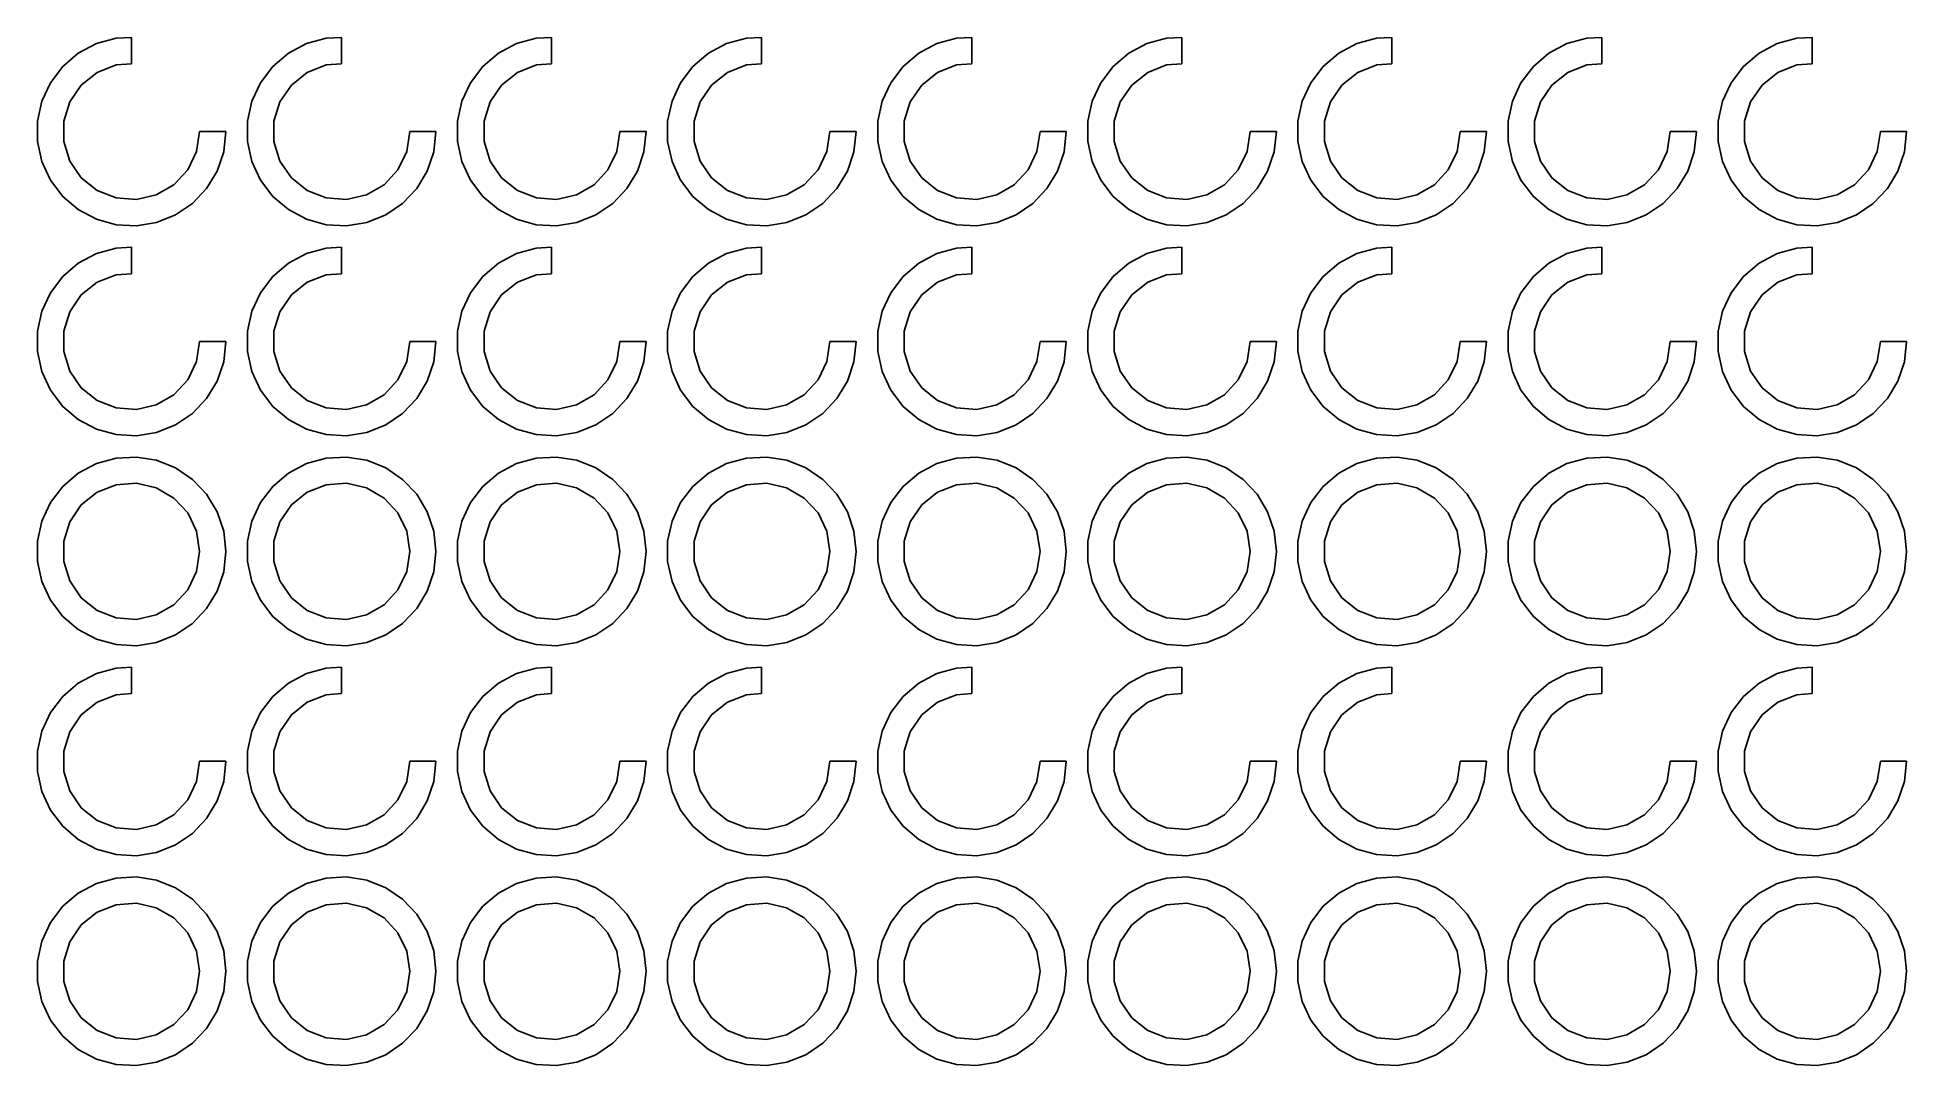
# Model space of a CAD drawing. Header units: metres. Extents: x -9 to 169, y -4 to 94.
import ezdxf

# ---------------------------------------------------------------- set-up
doc = ezdxf.new("R2010")
doc.units = ezdxf.units.M

msp = doc.modelspace()

# ---------------------------------------------------------------- linework, layer by layer
for p, q in [((-3.33124, 93.3608), (-5.05068, 92.4492)), ((-1.45604, 93.8814), (-3.33124, 93.3608)), ((0, 93.9604), (-1.45604, 93.8814)), ((0, 91.4454), (0, 93.9604)), ((16.6688, 93.3608), (14.9493, 92.4492)), ((18.544, 93.8814), (16.6688, 93.3608)), ((20, 93.9604), (18.544, 93.8814)), ((20, 91.4454), (20, 93.9604)), ((36.6688, 93.3608), (34.9493, 92.4492)), ((38.544, 93.8814), (36.6688, 93.3608)), ((40, 93.9604), (38.544, 93.8814)), ((40, 91.4454), (40, 93.9604)), ((56.6688, 93.3608), (54.9493, 92.4492)), ((58.544, 93.8814), (56.6688, 93.3608)), ((60, 93.9604), (58.544, 93.8814)), ((60, 91.4454), (60, 93.9604)), ((76.6688, 93.3608), (74.9493, 92.4492)), ((78.544, 93.8814), (76.6688, 93.3608)), ((80, 93.9604), (78.544, 93.8814)), ((80, 91.4454), (80, 93.9604)), ((96.6688, 93.3608), (94.9493, 92.4492)), ((98.544, 93.8814), (96.6688, 93.3608)), ((100, 93.9604), (98.544, 93.8814)), ((100, 91.4454), (100, 93.9604)), ((116.669, 93.3608), (114.949, 92.4492)), ((118.544, 93.8814), (116.669, 93.3608)), ((120, 93.9604), (118.544, 93.8814)), ((120, 91.4454), (120, 93.9604)), ((136.669, 93.3608), (134.949, 92.4492)), ((138.544, 93.8814), (136.669, 93.3608)), ((140, 93.9604), (138.544, 93.8814)), ((140, 91.4454), (140, 93.9604)), ((156.669, 93.3608), (154.949, 92.4492)), ((158.544, 93.8814), (156.669, 93.3608)), ((160, 93.9604), (158.544, 93.8814)), ((160, 91.4454), (160, 93.9604)), ((-6.53396, 91.1893), (-7.71171, 89.64)), ((-5.05068, 92.4492), (-6.53396, 91.1893)), ((-3.25, 90.6292), (-1.44639, 91.337)), ((-1.44639, 91.337), (0, 91.4454)), ((13.466, 91.1893), (12.2883, 89.64)), ((14.9493, 92.4492), (13.466, 91.1893)), ((16.75, 90.6292), (18.5536, 91.337)), ((18.5536, 91.337), (20, 91.4454)), ((33.466, 91.1893), (32.2883, 89.64)), ((34.9493, 92.4492), (33.466, 91.1893)), ((36.75, 90.6292), (38.5536, 91.337)), ((38.5536, 91.337), (40, 91.4454)), ((53.466, 91.1893), (52.2883, 89.64)), ((54.9493, 92.4492), (53.466, 91.1893)), ((56.75, 90.6292), (58.5536, 91.337)), ((58.5536, 91.337), (60, 91.4454)), ((73.466, 91.1893), (72.2883, 89.64)), ((74.9493, 92.4492), (73.466, 91.1893)), ((76.75, 90.6292), (78.5536, 91.337)), ((78.5536, 91.337), (80, 91.4454)), ((93.466, 91.1893), (92.2883, 89.64)), ((94.9493, 92.4492), (93.466, 91.1893)), ((96.75, 90.6292), (98.5536, 91.337)), ((98.5536, 91.337), (100, 91.4454)), ((113.466, 91.1893), (112.288, 89.64)), ((114.949, 92.4492), (113.466, 91.1893)), ((116.75, 90.6292), (118.554, 91.337)), ((118.554, 91.337), (120, 91.4454)), ((133.466, 91.1893), (132.288, 89.64)), ((134.949, 92.4492), (133.466, 91.1893)), ((136.75, 90.6292), (138.554, 91.337)), ((138.554, 91.337), (140, 91.4454)), ((153.466, 91.1893), (152.288, 89.64)), ((154.949, 92.4492), (153.466, 91.1893)), ((156.75, 90.6292), (158.554, 91.337)), ((158.554, 91.337), (160, 91.4454)), ((-7.71171, 89.64), (-8.52888, 87.8737)), ((-5.8563, 87.8202), (-4.76484, 89.4211)), ((-4.76484, 89.4211), (-3.25, 90.6292)), ((12.2883, 89.64), (11.4711, 87.8737)), ((14.1437, 87.8202), (15.2352, 89.4211)), ((15.2352, 89.4211), (16.75, 90.6292)), ((32.2883, 89.64), (31.4711, 87.8737)), ((34.1437, 87.8202), (35.2352, 89.4211)), ((35.2352, 89.4211), (36.75, 90.6292)), ((52.2883, 89.64), (51.4711, 87.8737)), ((54.1437, 87.8202), (55.2352, 89.4211)), ((55.2352, 89.4211), (56.75, 90.6292)), ((72.2883, 89.64), (71.4711, 87.8737)), ((74.1437, 87.8202), (75.2352, 89.4211)), ((75.2352, 89.4211), (76.75, 90.6292)), ((92.2883, 89.64), (91.4711, 87.8737)), ((94.1437, 87.8202), (95.2352, 89.4211)), ((95.2352, 89.4211), (96.75, 90.6292)), ((112.288, 89.64), (111.471, 87.8737)), ((114.144, 87.8202), (115.235, 89.4211)), ((115.235, 89.4211), (116.75, 90.6292)), ((132.288, 89.64), (131.471, 87.8737)), ((134.144, 87.8202), (135.235, 89.4211)), ((135.235, 89.4211), (136.75, 90.6292)), ((152.288, 89.64), (151.471, 87.8737)), ((154.144, 87.8202), (155.235, 89.4211)), ((155.235, 89.4211), (156.75, 90.6292)), ((-8.52888, 87.8737), (-8.94724, 85.9731)), ((-6.4274, 85.9688), (-5.8563, 87.8202)), ((11.4711, 87.8737), (11.0528, 85.9731)), ((13.5726, 85.9688), (14.1437, 87.8202)), ((31.4711, 87.8737), (31.0528, 85.9731)), ((33.5726, 85.9688), (34.1437, 87.8202)), ((51.4711, 87.8737), (51.0528, 85.9731)), ((53.5726, 85.9688), (54.1437, 87.8202)), ((71.4711, 87.8737), (71.0528, 85.9731)), ((73.5726, 85.9688), (74.1437, 87.8202)), ((91.4711, 87.8737), (91.0528, 85.9731)), ((93.5726, 85.9688), (94.1437, 87.8202)), ((111.471, 87.8737), (111.053, 85.9731)), ((113.573, 85.9688), (114.144, 87.8202)), ((131.471, 87.8737), (131.053, 85.9731)), ((133.573, 85.9688), (134.144, 87.8202)), ((151.471, 87.8737), (151.053, 85.9731)), ((153.573, 85.9688), (154.144, 87.8202)), ((-8.94724, 85.9731), (-8.94724, 84.0269)), ((-6.4274, 84.0312), (-6.4274, 85.9688)), ((11.0528, 85.9731), (11.0528, 84.0269)), ((13.5726, 84.0312), (13.5726, 85.9688)), ((31.0528, 85.9731), (31.0528, 84.0269)), ((33.5726, 84.0312), (33.5726, 85.9688)), ((51.0528, 85.9731), (51.0528, 84.0269)), ((53.5726, 84.0312), (53.5726, 85.9688)), ((71.0528, 85.9731), (71.0528, 84.0269)), ((73.5726, 84.0312), (73.5726, 85.9688)), ((91.0528, 85.9731), (91.0528, 84.0269)), ((93.5726, 84.0312), (93.5726, 85.9688)), ((111.053, 85.9731), (111.053, 84.0269)), ((113.573, 84.0312), (113.573, 85.9688)), ((131.053, 85.9731), (131.053, 84.0269)), ((133.573, 84.0312), (133.573, 85.9688)), ((151.053, 85.9731), (151.053, 84.0269)), ((153.573, 84.0312), (153.573, 85.9688)), ((-8.94724, 84.0269), (-8.52888, 82.1263)), ((-5.8563, 82.1798), (-6.4274, 84.0312)), ((6.5, 85), (6.21122, 83.0841)), ((9, 85), (6.5, 85)), ((8.78958, 83.0653), (9, 85)), ((11.0528, 84.0269), (11.4711, 82.1263)), ((14.1437, 82.1798), (13.5726, 84.0312)), ((26.5, 85), (26.2112, 83.0841)), ((29, 85), (26.5, 85)), ((28.7896, 83.0653), (29, 85)), ((31.0528, 84.0269), (31.4711, 82.1263)), ((34.1437, 82.1798), (33.5726, 84.0312)), ((46.5, 85), (46.2112, 83.0841)), ((49, 85), (46.5, 85)), ((48.7896, 83.0653), (49, 85)), ((51.0528, 84.0269), (51.4711, 82.1263)), ((54.1437, 82.1798), (53.5726, 84.0312)), ((66.5, 85), (66.2112, 83.0841)), ((69, 85), (66.5, 85)), ((68.7896, 83.0653), (69, 85)), ((71.0528, 84.0269), (71.4711, 82.1263)), ((74.1437, 82.1798), (73.5726, 84.0312)), ((86.5, 85), (86.2112, 83.0841)), ((89, 85), (86.5, 85)), ((88.7896, 83.0653), (89, 85)), ((91.0528, 84.0269), (91.4711, 82.1263)), ((94.1437, 82.1798), (93.5726, 84.0312)), ((106.5, 85), (106.211, 83.0841)), ((109, 85), (106.5, 85)), ((108.79, 83.0653), (109, 85)), ((111.053, 84.0269), (111.471, 82.1263)), ((114.144, 82.1798), (113.573, 84.0312)), ((126.5, 85), (126.211, 83.0841)), ((129, 85), (126.5, 85)), ((128.79, 83.0653), (129, 85)), ((131.053, 84.0269), (131.471, 82.1263)), ((134.144, 82.1798), (133.573, 84.0312)), ((146.5, 85), (146.211, 83.0841)), ((149, 85), (146.5, 85)), ((148.79, 83.0653), (149, 85)), ((151.053, 84.0269), (151.471, 82.1263)), ((154.144, 82.1798), (153.573, 84.0312)), ((166.5, 85), (166.211, 83.0841)), ((169, 85), (166.5, 85)), ((168.79, 83.0653), (169, 85)), ((-8.52888, 82.1263), (-7.71171, 80.36)), ((-4.76484, 80.5789), (-5.8563, 82.1798)), ((6.21122, 83.0841), (5.37055, 81.3384)), ((8.16818, 81.221), (8.78958, 83.0653)), ((11.4711, 82.1263), (12.2883, 80.36)), ((15.2352, 80.5789), (14.1437, 82.1798)), ((26.2112, 83.0841), (25.3706, 81.3384)), ((28.1682, 81.221), (28.7896, 83.0653)), ((31.4711, 82.1263), (32.2883, 80.36)), ((35.2352, 80.5789), (34.1437, 82.1798)), ((46.2112, 83.0841), (45.3706, 81.3384)), ((48.1682, 81.221), (48.7896, 83.0653)), ((51.4711, 82.1263), (52.2883, 80.36)), ((55.2352, 80.5789), (54.1437, 82.1798)), ((66.2112, 83.0841), (65.3706, 81.3384)), ((68.1682, 81.221), (68.7896, 83.0653)), ((71.4711, 82.1263), (72.2883, 80.36)), ((75.2352, 80.5789), (74.1437, 82.1798)), ((86.2112, 83.0841), (85.3706, 81.3384)), ((88.1682, 81.221), (88.7896, 83.0653)), ((91.4711, 82.1263), (92.2883, 80.36)), ((95.2352, 80.5789), (94.1437, 82.1798)), ((106.211, 83.0841), (105.371, 81.3384)), ((108.168, 81.221), (108.79, 83.0653)), ((111.471, 82.1263), (112.288, 80.36)), ((115.235, 80.5789), (114.144, 82.1798)), ((126.211, 83.0841), (125.371, 81.3384)), ((128.168, 81.221), (128.79, 83.0653)), ((131.471, 82.1263), (132.288, 80.36)), ((135.235, 80.5789), (134.144, 82.1798)), ((146.211, 83.0841), (145.371, 81.3384)), ((148.168, 81.221), (148.79, 83.0653)), ((151.471, 82.1263), (152.288, 80.36)), ((155.235, 80.5789), (154.144, 82.1798)), ((166.211, 83.0841), (165.371, 81.3384)), ((168.168, 81.221), (168.79, 83.0653)), ((-7.71171, 80.36), (-6.53396, 78.8107)), ((-3.25, 79.3708), (-4.76484, 80.5789)), ((5.37055, 81.3384), (4.05268, 79.9181)), ((7.16484, 79.5534), (8.16818, 81.221)), ((12.2883, 80.36), (13.466, 78.8107)), ((16.75, 79.3708), (15.2352, 80.5789)), ((25.3706, 81.3384), (24.0527, 79.9181)), ((27.1648, 79.5534), (28.1682, 81.221)), ((32.2883, 80.36), (33.466, 78.8107)), ((36.75, 79.3708), (35.2352, 80.5789)), ((45.3706, 81.3384), (44.0527, 79.9181)), ((47.1648, 79.5534), (48.1682, 81.221)), ((52.2883, 80.36), (53.466, 78.8107)), ((56.75, 79.3708), (55.2352, 80.5789)), ((65.3706, 81.3384), (64.0527, 79.9181)), ((67.1648, 79.5534), (68.1682, 81.221)), ((72.2883, 80.36), (73.466, 78.8107)), ((76.75, 79.3708), (75.2352, 80.5789)), ((85.3706, 81.3384), (84.0527, 79.9181)), ((87.1648, 79.5534), (88.1682, 81.221)), ((92.2883, 80.36), (93.466, 78.8107)), ((96.75, 79.3708), (95.2352, 80.5789)), ((105.371, 81.3384), (104.053, 79.9181)), ((107.165, 79.5534), (108.168, 81.221)), ((112.288, 80.36), (113.466, 78.8107)), ((116.75, 79.3708), (115.235, 80.5789)), ((125.371, 81.3384), (124.053, 79.9181)), ((127.165, 79.5534), (128.168, 81.221)), ((132.288, 80.36), (133.466, 78.8107)), ((136.75, 79.3708), (135.235, 80.5789)), ((145.371, 81.3384), (144.053, 79.9181)), ((147.165, 79.5534), (148.168, 81.221)), ((152.288, 80.36), (153.466, 78.8107)), ((156.75, 79.3708), (155.235, 80.5789)), ((165.371, 81.3384), (164.053, 79.9181)), ((167.165, 79.5534), (168.168, 81.221)), ((-6.53396, 78.8107), (-5.05068, 77.5508)), ((-1.44639, 78.663), (-3.25, 79.3708)), ((0.48574, 78.5182), (-1.44639, 78.663)), ((2.37472, 78.9493), (0.48574, 78.5182)), ((4.05268, 79.9181), (2.37472, 78.9493)), ((5.82648, 78.1405), (7.16484, 79.5534)), ((13.466, 78.8107), (14.9493, 77.5508)), ((18.5536, 78.663), (16.75, 79.3708)), ((20.4857, 78.5182), (18.5536, 78.663)), ((22.3747, 78.9493), (20.4857, 78.5182)), ((24.0527, 79.9181), (22.3747, 78.9493)), ((25.8265, 78.1405), (27.1648, 79.5534)), ((33.466, 78.8107), (34.9493, 77.5508)), ((38.5536, 78.663), (36.75, 79.3708)), ((40.4857, 78.5182), (38.5536, 78.663)), ((42.3747, 78.9493), (40.4857, 78.5182)), ((44.0527, 79.9181), (42.3747, 78.9493)), ((45.8265, 78.1405), (47.1648, 79.5534)), ((53.466, 78.8107), (54.9493, 77.5508)), ((58.5536, 78.663), (56.75, 79.3708)), ((60.4857, 78.5182), (58.5536, 78.663)), ((62.3747, 78.9493), (60.4857, 78.5182)), ((64.0527, 79.9181), (62.3747, 78.9493)), ((65.8265, 78.1405), (67.1648, 79.5534)), ((73.466, 78.8107), (74.9493, 77.5508)), ((78.5536, 78.663), (76.75, 79.3708)), ((80.4857, 78.5182), (78.5536, 78.663)), ((82.3747, 78.9493), (80.4857, 78.5182)), ((84.0527, 79.9181), (82.3747, 78.9493)), ((85.8265, 78.1405), (87.1648, 79.5534)), ((93.466, 78.8107), (94.9493, 77.5508)), ((98.5536, 78.663), (96.75, 79.3708)), ((100.486, 78.5182), (98.5536, 78.663)), ((102.375, 78.9493), (100.486, 78.5182)), ((104.053, 79.9181), (102.375, 78.9493)), ((105.826, 78.1405), (107.165, 79.5534)), ((113.466, 78.8107), (114.949, 77.5508)), ((118.554, 78.663), (116.75, 79.3708)), ((120.486, 78.5182), (118.554, 78.663)), ((122.375, 78.9493), (120.486, 78.5182)), ((124.053, 79.9181), (122.375, 78.9493)), ((125.826, 78.1405), (127.165, 79.5534)), ((133.466, 78.8107), (134.949, 77.5508)), ((138.554, 78.663), (136.75, 79.3708)), ((140.486, 78.5182), (138.554, 78.663)), ((142.375, 78.9493), (140.486, 78.5182)), ((144.053, 79.9181), (142.375, 78.9493)), ((145.826, 78.1405), (147.165, 79.5534)), ((153.466, 78.8107), (154.949, 77.5508)), ((158.554, 78.663), (156.75, 79.3708)), ((160.486, 78.5182), (158.554, 78.663)), ((162.375, 78.9493), (160.486, 78.5182)), ((164.053, 79.9181), (162.375, 78.9493)), ((165.826, 78.1405), (167.165, 79.5534)), ((-5.05068, 77.5508), (-3.33124, 76.6392)), ((-3.33124, 76.6392), (-1.45604, 76.1186)), ((2.40775, 76.3281), (4.21568, 77.0484)), ((4.21568, 77.0484), (5.82648, 78.1405)), ((14.9493, 77.5508), (16.6688, 76.6392)), ((16.6688, 76.6392), (18.544, 76.1186)), ((22.4078, 76.3281), (24.2157, 77.0484)), ((24.2157, 77.0484), (25.8265, 78.1405)), ((34.9493, 77.5508), (36.6688, 76.6392)), ((36.6688, 76.6392), (38.544, 76.1186)), ((42.4078, 76.3281), (44.2157, 77.0484)), ((44.2157, 77.0484), (45.8265, 78.1405)), ((54.9493, 77.5508), (56.6688, 76.6392)), ((56.6688, 76.6392), (58.544, 76.1186)), ((62.4078, 76.3281), (64.2157, 77.0484)), ((64.2157, 77.0484), (65.8265, 78.1405)), ((74.9493, 77.5508), (76.6688, 76.6392)), ((76.6688, 76.6392), (78.544, 76.1186)), ((82.4078, 76.3281), (84.2157, 77.0484)), ((84.2157, 77.0484), (85.8265, 78.1405)), ((94.9493, 77.5508), (96.6688, 76.6392)), ((96.6688, 76.6392), (98.544, 76.1186)), ((102.408, 76.3281), (104.216, 77.0484)), ((104.216, 77.0484), (105.826, 78.1405)), ((114.949, 77.5508), (116.669, 76.6392)), ((116.669, 76.6392), (118.544, 76.1186)), ((122.408, 76.3281), (124.216, 77.0484)), ((124.216, 77.0484), (125.826, 78.1405)), ((134.949, 77.5508), (136.669, 76.6392)), ((136.669, 76.6392), (138.544, 76.1186)), ((142.408, 76.3281), (144.216, 77.0484)), ((144.216, 77.0484), (145.826, 78.1405)), ((154.949, 77.5508), (156.669, 76.6392)), ((156.669, 76.6392), (158.544, 76.1186)), ((162.408, 76.3281), (164.216, 77.0484)), ((164.216, 77.0484), (165.826, 78.1405)), ((-1.45604, 76.1186), (0.48725, 76.0132)), ((0.48725, 76.0132), (2.40775, 76.3281)), ((18.544, 76.1186), (20.4872, 76.0132)), ((20.4872, 76.0132), (22.4078, 76.3281)), ((38.544, 76.1186), (40.4872, 76.0132)), ((40.4872, 76.0132), (42.4078, 76.3281)), ((58.544, 76.1186), (60.4872, 76.0132)), ((60.4872, 76.0132), (62.4078, 76.3281)), ((78.544, 76.1186), (80.4872, 76.0132)), ((80.4872, 76.0132), (82.4078, 76.3281)), ((98.544, 76.1186), (100.487, 76.0132)), ((100.487, 76.0132), (102.408, 76.3281)), ((118.544, 76.1186), (120.487, 76.0132)), ((120.487, 76.0132), (122.408, 76.3281)), ((138.544, 76.1186), (140.487, 76.0132)), ((140.487, 76.0132), (142.408, 76.3281)), ((158.544, 76.1186), (160.487, 76.0132)), ((160.487, 76.0132), (162.408, 76.3281)), ((-3.33124, 73.3608), (-5.05068, 72.4492)), ((-1.45604, 73.8814), (-3.33124, 73.3608)), ((0, 73.9604), (-1.45604, 73.8814)), ((0, 71.4454), (0, 73.9604)), ((16.6688, 73.3608), (14.9493, 72.4492)), ((18.544, 73.8814), (16.6688, 73.3608)), ((20, 73.9604), (18.544, 73.8814)), ((20, 71.4454), (20, 73.9604)), ((36.6688, 73.3608), (34.9493, 72.4492)), ((38.544, 73.8814), (36.6688, 73.3608)), ((40, 73.9604), (38.544, 73.8814)), ((40, 71.4454), (40, 73.9604)), ((56.6688, 73.3608), (54.9493, 72.4492)), ((58.544, 73.8814), (56.6688, 73.3608)), ((60, 73.9604), (58.544, 73.8814)), ((60, 71.4454), (60, 73.9604)), ((76.6688, 73.3608), (74.9493, 72.4492)), ((78.544, 73.8814), (76.6688, 73.3608)), ((80, 73.9604), (78.544, 73.8814)), ((80, 71.4454), (80, 73.9604)), ((96.6688, 73.3608), (94.9493, 72.4492)), ((98.544, 73.8814), (96.6688, 73.3608)), ((100, 73.9604), (98.544, 73.8814)), ((100, 71.4454), (100, 73.9604)), ((116.669, 73.3608), (114.949, 72.4492)), ((118.544, 73.8814), (116.669, 73.3608)), ((120, 73.9604), (118.544, 73.8814)), ((120, 71.4454), (120, 73.9604)), ((136.669, 73.3608), (134.949, 72.4492)), ((138.544, 73.8814), (136.669, 73.3608)), ((140, 73.9604), (138.544, 73.8814)), ((140, 71.4454), (140, 73.9604)), ((156.669, 73.3608), (154.949, 72.4492)), ((158.544, 73.8814), (156.669, 73.3608)), ((160, 73.9604), (158.544, 73.8814)), ((160, 71.4454), (160, 73.9604)), ((-6.53396, 71.1893), (-7.71171, 69.64)), ((-5.05068, 72.4492), (-6.53396, 71.1893)), ((-3.25, 70.6292), (-1.44639, 71.337)), ((-1.44639, 71.337), (0, 71.4454)), ((13.466, 71.1893), (12.2883, 69.64)), ((14.9493, 72.4492), (13.466, 71.1893)), ((16.75, 70.6292), (18.5536, 71.337)), ((18.5536, 71.337), (20, 71.4454)), ((33.466, 71.1893), (32.2883, 69.64)), ((34.9493, 72.4492), (33.466, 71.1893)), ((36.75, 70.6292), (38.5536, 71.337)), ((38.5536, 71.337), (40, 71.4454)), ((53.466, 71.1893), (52.2883, 69.64)), ((54.9493, 72.4492), (53.466, 71.1893)), ((56.75, 70.6292), (58.5536, 71.337)), ((58.5536, 71.337), (60, 71.4454)), ((73.466, 71.1893), (72.2883, 69.64)), ((74.9493, 72.4492), (73.466, 71.1893)), ((76.75, 70.6292), (78.5536, 71.337)), ((78.5536, 71.337), (80, 71.4454)), ((93.466, 71.1893), (92.2883, 69.64)), ((94.9493, 72.4492), (93.466, 71.1893)), ((96.75, 70.6292), (98.5536, 71.337)), ((98.5536, 71.337), (100, 71.4454)), ((113.466, 71.1893), (112.288, 69.64)), ((114.949, 72.4492), (113.466, 71.1893)), ((116.75, 70.6292), (118.554, 71.337)), ((118.554, 71.337), (120, 71.4454)), ((133.466, 71.1893), (132.288, 69.64)), ((134.949, 72.4492), (133.466, 71.1893)), ((136.75, 70.6292), (138.554, 71.337)), ((138.554, 71.337), (140, 71.4454)), ((153.466, 71.1893), (152.288, 69.64)), ((154.949, 72.4492), (153.466, 71.1893)), ((156.75, 70.6292), (158.554, 71.337)), ((158.554, 71.337), (160, 71.4454)), ((-7.71171, 69.64), (-8.52888, 67.8737)), ((-5.8563, 67.8202), (-4.76484, 69.4211)), ((-4.76484, 69.4211), (-3.25, 70.6292)), ((12.2883, 69.64), (11.4711, 67.8737)), ((14.1437, 67.8202), (15.2352, 69.4211)), ((15.2352, 69.4211), (16.75, 70.6292)), ((32.2883, 69.64), (31.4711, 67.8737)), ((34.1437, 67.8202), (35.2352, 69.4211)), ((35.2352, 69.4211), (36.75, 70.6292)), ((52.2883, 69.64), (51.4711, 67.8737)), ((54.1437, 67.8202), (55.2352, 69.4211)), ((55.2352, 69.4211), (56.75, 70.6292)), ((72.2883, 69.64), (71.4711, 67.8737)), ((74.1437, 67.8202), (75.2352, 69.4211)), ((75.2352, 69.4211), (76.75, 70.6292)), ((92.2883, 69.64), (91.4711, 67.8737)), ((94.1437, 67.8202), (95.2352, 69.4211)), ((95.2352, 69.4211), (96.75, 70.6292)), ((112.288, 69.64), (111.471, 67.8737)), ((114.144, 67.8202), (115.235, 69.4211)), ((115.235, 69.4211), (116.75, 70.6292)), ((132.288, 69.64), (131.471, 67.8737)), ((134.144, 67.8202), (135.235, 69.4211)), ((135.235, 69.4211), (136.75, 70.6292)), ((152.288, 69.64), (151.471, 67.8737)), ((154.144, 67.8202), (155.235, 69.4211)), ((155.235, 69.4211), (156.75, 70.6292)), ((-8.52888, 67.8737), (-8.94724, 65.9731)), ((-6.4274, 65.9688), (-5.8563, 67.8202)), ((11.4711, 67.8737), (11.0528, 65.9731)), ((13.5726, 65.9688), (14.1437, 67.8202)), ((31.4711, 67.8737), (31.0528, 65.9731)), ((33.5726, 65.9688), (34.1437, 67.8202)), ((51.4711, 67.8737), (51.0528, 65.9731)), ((53.5726, 65.9688), (54.1437, 67.8202)), ((71.4711, 67.8737), (71.0528, 65.9731)), ((73.5726, 65.9688), (74.1437, 67.8202)), ((91.4711, 67.8737), (91.0528, 65.9731)), ((93.5726, 65.9688), (94.1437, 67.8202)), ((111.471, 67.8737), (111.053, 65.9731)), ((113.573, 65.9688), (114.144, 67.8202)), ((131.471, 67.8737), (131.053, 65.9731)), ((133.573, 65.9688), (134.144, 67.8202)), ((151.471, 67.8737), (151.053, 65.9731)), ((153.573, 65.9688), (154.144, 67.8202)), ((-8.94724, 65.9731), (-8.94724, 64.0269)), ((-6.4274, 64.0312), (-6.4274, 65.9688)), ((11.0528, 65.9731), (11.0528, 64.0269)), ((13.5726, 64.0312), (13.5726, 65.9688)), ((31.0528, 65.9731), (31.0528, 64.0269)), ((33.5726, 64.0312), (33.5726, 65.9688)), ((51.0528, 65.9731), (51.0528, 64.0269)), ((53.5726, 64.0312), (53.5726, 65.9688)), ((71.0528, 65.9731), (71.0528, 64.0269)), ((73.5726, 64.0312), (73.5726, 65.9688)), ((91.0528, 65.9731), (91.0528, 64.0269)), ((93.5726, 64.0312), (93.5726, 65.9688)), ((111.053, 65.9731), (111.053, 64.0269)), ((113.573, 64.0312), (113.573, 65.9688)), ((131.053, 65.9731), (131.053, 64.0269)), ((133.573, 64.0312), (133.573, 65.9688)), ((151.053, 65.9731), (151.053, 64.0269)), ((153.573, 64.0312), (153.573, 65.9688)), ((6.5, 65), (6.21122, 63.0841)), ((9, 65), (6.5, 65)), ((8.78958, 63.0653), (9, 65)), ((26.5, 65), (26.2112, 63.0841)), ((29, 65), (26.5, 65)), ((28.7896, 63.0653), (29, 65)), ((46.5, 65), (46.2112, 63.0841)), ((49, 65), (46.5, 65)), ((48.7896, 63.0653), (49, 65)), ((66.5, 65), (66.2112, 63.0841)), ((69, 65), (66.5, 65)), ((68.7896, 63.0653), (69, 65)), ((86.5, 65), (86.2112, 63.0841)), ((89, 65), (86.5, 65)), ((88.7896, 63.0653), (89, 65)), ((106.5, 65), (106.211, 63.0841)), ((109, 65), (106.5, 65)), ((108.79, 63.0653), (109, 65)), ((126.5, 65), (126.211, 63.0841)), ((129, 65), (126.5, 65)), ((128.79, 63.0653), (129, 65)), ((146.5, 65), (146.211, 63.0841)), ((149, 65), (146.5, 65)), ((148.79, 63.0653), (149, 65)), ((166.5, 65), (166.211, 63.0841)), ((169, 65), (166.5, 65)), ((168.79, 63.0653), (169, 65)), ((-8.94724, 64.0269), (-8.52888, 62.1263)), ((-5.8563, 62.1798), (-6.4274, 64.0312)), ((6.21122, 63.0841), (5.37055, 61.3384)), ((8.16818, 61.221), (8.78958, 63.0653)), ((11.0528, 64.0269), (11.4711, 62.1263)), ((14.1437, 62.1798), (13.5726, 64.0312)), ((26.2112, 63.0841), (25.3706, 61.3384)), ((28.1682, 61.221), (28.7896, 63.0653)), ((31.0528, 64.0269), (31.4711, 62.1263)), ((34.1437, 62.1798), (33.5726, 64.0312)), ((46.2112, 63.0841), (45.3706, 61.3384)), ((48.1682, 61.221), (48.7896, 63.0653)), ((51.0528, 64.0269), (51.4711, 62.1263)), ((54.1437, 62.1798), (53.5726, 64.0312)), ((66.2112, 63.0841), (65.3706, 61.3384)), ((68.1682, 61.221), (68.7896, 63.0653)), ((71.0528, 64.0269), (71.4711, 62.1263)), ((74.1437, 62.1798), (73.5726, 64.0312)), ((86.2112, 63.0841), (85.3706, 61.3384)), ((88.1682, 61.221), (88.7896, 63.0653)), ((91.0528, 64.0269), (91.4711, 62.1263)), ((94.1437, 62.1798), (93.5726, 64.0312)), ((106.211, 63.0841), (105.371, 61.3384)), ((108.168, 61.221), (108.79, 63.0653)), ((111.053, 64.0269), (111.471, 62.1263)), ((114.144, 62.1798), (113.573, 64.0312)), ((126.211, 63.0841), (125.371, 61.3384)), ((128.168, 61.221), (128.79, 63.0653)), ((131.053, 64.0269), (131.471, 62.1263)), ((134.144, 62.1798), (133.573, 64.0312)), ((146.211, 63.0841), (145.371, 61.3384)), ((148.168, 61.221), (148.79, 63.0653)), ((151.053, 64.0269), (151.471, 62.1263)), ((154.144, 62.1798), (153.573, 64.0312)), ((166.211, 63.0841), (165.371, 61.3384)), ((168.168, 61.221), (168.79, 63.0653)), ((-8.52888, 62.1263), (-7.71171, 60.36)), ((-4.76484, 60.5789), (-5.8563, 62.1798)), ((-3.25, 59.3708), (-4.76484, 60.5789)), ((5.37055, 61.3384), (4.05268, 59.9181)), ((7.16484, 59.5534), (8.16818, 61.221)), ((11.4711, 62.1263), (12.2883, 60.36)), ((15.2352, 60.5789), (14.1437, 62.1798)), ((16.75, 59.3708), (15.2352, 60.5789)), ((25.3706, 61.3384), (24.0527, 59.9181)), ((27.1648, 59.5534), (28.1682, 61.221)), ((31.4711, 62.1263), (32.2883, 60.36)), ((35.2352, 60.5789), (34.1437, 62.1798)), ((36.75, 59.3708), (35.2352, 60.5789)), ((45.3706, 61.3384), (44.0527, 59.9181)), ((47.1648, 59.5534), (48.1682, 61.221)), ((51.4711, 62.1263), (52.2883, 60.36)), ((55.2352, 60.5789), (54.1437, 62.1798)), ((56.75, 59.3708), (55.2352, 60.5789)), ((65.3706, 61.3384), (64.0527, 59.9181)), ((67.1648, 59.5534), (68.1682, 61.221)), ((71.4711, 62.1263), (72.2883, 60.36)), ((75.2352, 60.5789), (74.1437, 62.1798)), ((76.75, 59.3708), (75.2352, 60.5789)), ((85.3706, 61.3384), (84.0527, 59.9181)), ((87.1648, 59.5534), (88.1682, 61.221)), ((91.4711, 62.1263), (92.2883, 60.36)), ((95.2352, 60.5789), (94.1437, 62.1798)), ((96.75, 59.3708), (95.2352, 60.5789)), ((105.371, 61.3384), (104.053, 59.9181)), ((107.165, 59.5534), (108.168, 61.221)), ((111.471, 62.1263), (112.288, 60.36)), ((115.235, 60.5789), (114.144, 62.1798)), ((116.75, 59.3708), (115.235, 60.5789)), ((125.371, 61.3384), (124.053, 59.9181)), ((127.165, 59.5534), (128.168, 61.221)), ((131.471, 62.1263), (132.288, 60.36)), ((135.235, 60.5789), (134.144, 62.1798)), ((136.75, 59.3708), (135.235, 60.5789)), ((145.371, 61.3384), (144.053, 59.9181)), ((147.165, 59.5534), (148.168, 61.221)), ((151.471, 62.1263), (152.288, 60.36)), ((155.235, 60.5789), (154.144, 62.1798)), ((156.75, 59.3708), (155.235, 60.5789)), ((165.371, 61.3384), (164.053, 59.9181)), ((167.165, 59.5534), (168.168, 61.221)), ((-7.71171, 60.36), (-6.53396, 58.8107)), ((-6.53396, 58.8107), (-5.05068, 57.5508)), ((-1.44639, 58.663), (-3.25, 59.3708)), ((2.37472, 58.9493), (0.48574, 58.5182)), ((4.05268, 59.9181), (2.37472, 58.9493)), ((5.82648, 58.1405), (7.16484, 59.5534)), ((12.2883, 60.36), (13.466, 58.8107)), ((13.466, 58.8107), (14.9493, 57.5508)), ((18.5536, 58.663), (16.75, 59.3708)), ((22.3747, 58.9493), (20.4857, 58.5182)), ((24.0527, 59.9181), (22.3747, 58.9493)), ((25.8265, 58.1405), (27.1648, 59.5534)), ((32.2883, 60.36), (33.466, 58.8107)), ((33.466, 58.8107), (34.9493, 57.5508)), ((38.5536, 58.663), (36.75, 59.3708)), ((42.3747, 58.9493), (40.4857, 58.5182)), ((44.0527, 59.9181), (42.3747, 58.9493)), ((45.8265, 58.1405), (47.1648, 59.5534)), ((52.2883, 60.36), (53.466, 58.8107)), ((53.466, 58.8107), (54.9493, 57.5508)), ((58.5536, 58.663), (56.75, 59.3708)), ((62.3747, 58.9493), (60.4857, 58.5182)), ((64.0527, 59.9181), (62.3747, 58.9493)), ((65.8265, 58.1405), (67.1648, 59.5534)), ((72.2883, 60.36), (73.466, 58.8107)), ((73.466, 58.8107), (74.9493, 57.5508)), ((78.5536, 58.663), (76.75, 59.3708)), ((82.3747, 58.9493), (80.4857, 58.5182)), ((84.0527, 59.9181), (82.3747, 58.9493)), ((85.8265, 58.1405), (87.1648, 59.5534)), ((92.2883, 60.36), (93.466, 58.8107)), ((93.466, 58.8107), (94.9493, 57.5508)), ((98.5536, 58.663), (96.75, 59.3708)), ((102.375, 58.9493), (100.486, 58.5182)), ((104.053, 59.9181), (102.375, 58.9493)), ((105.826, 58.1405), (107.165, 59.5534)), ((112.288, 60.36), (113.466, 58.8107)), ((113.466, 58.8107), (114.949, 57.5508)), ((118.554, 58.663), (116.75, 59.3708)), ((122.375, 58.9493), (120.486, 58.5182)), ((124.053, 59.9181), (122.375, 58.9493)), ((125.826, 58.1405), (127.165, 59.5534)), ((132.288, 60.36), (133.466, 58.8107)), ((133.466, 58.8107), (134.949, 57.5508)), ((138.554, 58.663), (136.75, 59.3708)), ((142.375, 58.9493), (140.486, 58.5182)), ((144.053, 59.9181), (142.375, 58.9493)), ((145.826, 58.1405), (147.165, 59.5534)), ((152.288, 60.36), (153.466, 58.8107)), ((153.466, 58.8107), (154.949, 57.5508)), ((158.554, 58.663), (156.75, 59.3708)), ((162.375, 58.9493), (160.486, 58.5182)), ((164.053, 59.9181), (162.375, 58.9493)), ((165.826, 58.1405), (167.165, 59.5534)), ((-5.05068, 57.5508), (-3.33124, 56.6392)), ((0.48574, 58.5182), (-1.44639, 58.663)), ((2.40775, 56.3281), (4.21568, 57.0484)), ((4.21568, 57.0484), (5.82648, 58.1405)), ((14.9493, 57.5508), (16.6688, 56.6392)), ((20.4857, 58.5182), (18.5536, 58.663)), ((22.4078, 56.3281), (24.2157, 57.0484)), ((24.2157, 57.0484), (25.8265, 58.1405)), ((34.9493, 57.5508), (36.6688, 56.6392)), ((40.4857, 58.5182), (38.5536, 58.663)), ((42.4078, 56.3281), (44.2157, 57.0484)), ((44.2157, 57.0484), (45.8265, 58.1405)), ((54.9493, 57.5508), (56.6688, 56.6392)), ((60.4857, 58.5182), (58.5536, 58.663)), ((62.4078, 56.3281), (64.2157, 57.0484)), ((64.2157, 57.0484), (65.8265, 58.1405)), ((74.9493, 57.5508), (76.6688, 56.6392)), ((80.4857, 58.5182), (78.5536, 58.663)), ((82.4078, 56.3281), (84.2157, 57.0484)), ((84.2157, 57.0484), (85.8265, 58.1405)), ((94.9493, 57.5508), (96.6688, 56.6392)), ((100.486, 58.5182), (98.5536, 58.663)), ((102.408, 56.3281), (104.216, 57.0484)), ((104.216, 57.0484), (105.826, 58.1405)), ((114.949, 57.5508), (116.669, 56.6392)), ((120.486, 58.5182), (118.554, 58.663)), ((122.408, 56.3281), (124.216, 57.0484)), ((124.216, 57.0484), (125.826, 58.1405)), ((134.949, 57.5508), (136.669, 56.6392)), ((140.486, 58.5182), (138.554, 58.663)), ((142.408, 56.3281), (144.216, 57.0484)), ((144.216, 57.0484), (145.826, 58.1405)), ((154.949, 57.5508), (156.669, 56.6392)), ((160.486, 58.5182), (158.554, 58.663)), ((162.408, 56.3281), (164.216, 57.0484)), ((164.216, 57.0484), (165.826, 58.1405)), ((-3.33124, 56.6392), (-1.45604, 56.1186)), ((-1.45604, 56.1186), (0.48725, 56.0132)), ((0.48725, 56.0132), (2.40775, 56.3281)), ((16.6688, 56.6392), (18.544, 56.1186)), ((18.544, 56.1186), (20.4872, 56.0132)), ((20.4872, 56.0132), (22.4078, 56.3281)), ((36.6688, 56.6392), (38.544, 56.1186)), ((38.544, 56.1186), (40.4872, 56.0132)), ((40.4872, 56.0132), (42.4078, 56.3281)), ((56.6688, 56.6392), (58.544, 56.1186)), ((58.544, 56.1186), (60.4872, 56.0132)), ((60.4872, 56.0132), (62.4078, 56.3281)), ((76.6688, 56.6392), (78.544, 56.1186)), ((78.544, 56.1186), (80.4872, 56.0132)), ((80.4872, 56.0132), (82.4078, 56.3281)), ((96.6688, 56.6392), (98.544, 56.1186)), ((98.544, 56.1186), (100.487, 56.0132)), ((100.487, 56.0132), (102.408, 56.3281)), ((116.669, 56.6392), (118.544, 56.1186)), ((118.544, 56.1186), (120.487, 56.0132)), ((120.487, 56.0132), (122.408, 56.3281)), ((136.669, 56.6392), (138.544, 56.1186)), ((138.544, 56.1186), (140.487, 56.0132)), ((140.487, 56.0132), (142.408, 56.3281)), ((156.669, 56.6392), (158.544, 56.1186)), ((158.544, 56.1186), (160.487, 56.0132)), ((160.487, 56.0132), (162.408, 56.3281)), ((-1.45604, 53.8814), (-3.33124, 53.3608)), ((0.48725, 53.9868), (-1.45604, 53.8814)), ((2.40775, 53.6719), (0.48725, 53.9868)), ((4.21568, 52.9516), (2.40775, 53.6719)), ((18.544, 53.8814), (16.6688, 53.3608)), ((20.4872, 53.9868), (18.544, 53.8814)), ((22.4078, 53.6719), (20.4872, 53.9868)), ((24.2157, 52.9516), (22.4078, 53.6719)), ((38.544, 53.8814), (36.6688, 53.3608)), ((40.4872, 53.9868), (38.544, 53.8814)), ((42.4078, 53.6719), (40.4872, 53.9868)), ((44.2157, 52.9516), (42.4078, 53.6719)), ((58.544, 53.8814), (56.6688, 53.3608)), ((60.4872, 53.9868), (58.544, 53.8814)), ((62.4078, 53.6719), (60.4872, 53.9868)), ((64.2157, 52.9516), (62.4078, 53.6719)), ((78.544, 53.8814), (76.6688, 53.3608)), ((80.4872, 53.9868), (78.544, 53.8814)), ((82.4078, 53.6719), (80.4872, 53.9868)), ((84.2157, 52.9516), (82.4078, 53.6719)), ((98.544, 53.8814), (96.6688, 53.3608)), ((100.487, 53.9868), (98.544, 53.8814)), ((102.408, 53.6719), (100.487, 53.9868)), ((104.216, 52.9516), (102.408, 53.6719)), ((118.544, 53.8814), (116.669, 53.3608)), ((120.487, 53.9868), (118.544, 53.8814)), ((122.408, 53.6719), (120.487, 53.9868)), ((124.216, 52.9516), (122.408, 53.6719)), ((138.544, 53.8814), (136.669, 53.3608)), ((140.487, 53.9868), (138.544, 53.8814)), ((142.408, 53.6719), (140.487, 53.9868)), ((144.216, 52.9516), (142.408, 53.6719)), ((158.544, 53.8814), (156.669, 53.3608)), ((160.487, 53.9868), (158.544, 53.8814)), ((162.408, 53.6719), (160.487, 53.9868)), ((164.216, 52.9516), (162.408, 53.6719)), ((-5.05068, 52.4492), (-6.53396, 51.1893)), ((-3.33124, 53.3608), (-5.05068, 52.4492)), ((5.82648, 51.8595), (4.21568, 52.9516)), ((7.16484, 50.4466), (5.82648, 51.8595)), ((14.9493, 52.4492), (13.466, 51.1893)), ((16.6688, 53.3608), (14.9493, 52.4492)), ((25.8265, 51.8595), (24.2157, 52.9516)), ((27.1648, 50.4466), (25.8265, 51.8595)), ((34.9493, 52.4492), (33.466, 51.1893)), ((36.6688, 53.3608), (34.9493, 52.4492)), ((45.8265, 51.8595), (44.2157, 52.9516)), ((47.1648, 50.4466), (45.8265, 51.8595)), ((54.9493, 52.4492), (53.466, 51.1893)), ((56.6688, 53.3608), (54.9493, 52.4492)), ((65.8265, 51.8595), (64.2157, 52.9516)), ((67.1648, 50.4466), (65.8265, 51.8595)), ((74.9493, 52.4492), (73.466, 51.1893)), ((76.6688, 53.3608), (74.9493, 52.4492)), ((85.8265, 51.8595), (84.2157, 52.9516)), ((87.1648, 50.4466), (85.8265, 51.8595)), ((94.9493, 52.4492), (93.466, 51.1893)), ((96.6688, 53.3608), (94.9493, 52.4492)), ((105.826, 51.8595), (104.216, 52.9516)), ((107.165, 50.4466), (105.826, 51.8595)), ((114.949, 52.4492), (113.466, 51.1893)), ((116.669, 53.3608), (114.949, 52.4492)), ((125.826, 51.8595), (124.216, 52.9516)), ((127.165, 50.4466), (125.826, 51.8595)), ((134.949, 52.4492), (133.466, 51.1893)), ((136.669, 53.3608), (134.949, 52.4492)), ((145.826, 51.8595), (144.216, 52.9516)), ((147.165, 50.4466), (145.826, 51.8595)), ((154.949, 52.4492), (153.466, 51.1893)), ((156.669, 53.3608), (154.949, 52.4492)), ((165.826, 51.8595), (164.216, 52.9516)), ((167.165, 50.4466), (165.826, 51.8595)), ((-6.53396, 51.1893), (-7.71171, 49.64)), ((-4.76484, 49.4211), (-3.25, 50.6292)), ((-3.25, 50.6292), (-1.44639, 51.337)), ((-1.44639, 51.337), (0.48574, 51.4818)), ((0.48574, 51.4818), (2.37472, 51.0507)), ((2.37472, 51.0507), (4.05268, 50.0819)), ((4.05268, 50.0819), (5.37055, 48.6616)), ((8.16818, 48.779), (7.16484, 50.4466)), ((13.466, 51.1893), (12.2883, 49.64)), ((15.2352, 49.4211), (16.75, 50.6292)), ((16.75, 50.6292), (18.5536, 51.337)), ((18.5536, 51.337), (20.4857, 51.4818)), ((20.4857, 51.4818), (22.3747, 51.0507)), ((22.3747, 51.0507), (24.0527, 50.0819)), ((24.0527, 50.0819), (25.3706, 48.6616)), ((28.1682, 48.779), (27.1648, 50.4466)), ((33.466, 51.1893), (32.2883, 49.64)), ((35.2352, 49.4211), (36.75, 50.6292)), ((36.75, 50.6292), (38.5536, 51.337)), ((38.5536, 51.337), (40.4857, 51.4818)), ((40.4857, 51.4818), (42.3747, 51.0507)), ((42.3747, 51.0507), (44.0527, 50.0819)), ((44.0527, 50.0819), (45.3706, 48.6616)), ((48.1682, 48.779), (47.1648, 50.4466)), ((53.466, 51.1893), (52.2883, 49.64)), ((55.2352, 49.4211), (56.75, 50.6292)), ((56.75, 50.6292), (58.5536, 51.337)), ((58.5536, 51.337), (60.4857, 51.4818)), ((60.4857, 51.4818), (62.3747, 51.0507)), ((62.3747, 51.0507), (64.0527, 50.0819)), ((64.0527, 50.0819), (65.3706, 48.6616)), ((68.1682, 48.779), (67.1648, 50.4466)), ((73.466, 51.1893), (72.2883, 49.64)), ((75.2352, 49.4211), (76.75, 50.6292)), ((76.75, 50.6292), (78.5536, 51.337)), ((78.5536, 51.337), (80.4857, 51.4818)), ((80.4857, 51.4818), (82.3747, 51.0507)), ((82.3747, 51.0507), (84.0527, 50.0819)), ((84.0527, 50.0819), (85.3706, 48.6616)), ((88.1682, 48.779), (87.1648, 50.4466)), ((93.466, 51.1893), (92.2883, 49.64)), ((95.2352, 49.4211), (96.75, 50.6292)), ((96.75, 50.6292), (98.5536, 51.337)), ((98.5536, 51.337), (100.486, 51.4818)), ((100.486, 51.4818), (102.375, 51.0507)), ((102.375, 51.0507), (104.053, 50.0819)), ((104.053, 50.0819), (105.371, 48.6616)), ((108.168, 48.779), (107.165, 50.4466)), ((113.466, 51.1893), (112.288, 49.64)), ((115.235, 49.4211), (116.75, 50.6292)), ((116.75, 50.6292), (118.554, 51.337)), ((118.554, 51.337), (120.486, 51.4818)), ((120.486, 51.4818), (122.375, 51.0507)), ((122.375, 51.0507), (124.053, 50.0819)), ((124.053, 50.0819), (125.371, 48.6616)), ((128.168, 48.779), (127.165, 50.4466)), ((133.466, 51.1893), (132.288, 49.64)), ((135.235, 49.4211), (136.75, 50.6292)), ((136.75, 50.6292), (138.554, 51.337)), ((138.554, 51.337), (140.486, 51.4818)), ((140.486, 51.4818), (142.375, 51.0507)), ((142.375, 51.0507), (144.053, 50.0819)), ((144.053, 50.0819), (145.371, 48.6616)), ((148.168, 48.779), (147.165, 50.4466)), ((153.466, 51.1893), (152.288, 49.64)), ((155.235, 49.4211), (156.75, 50.6292)), ((156.75, 50.6292), (158.554, 51.337)), ((158.554, 51.337), (160.486, 51.4818)), ((160.486, 51.4818), (162.375, 51.0507)), ((162.375, 51.0507), (164.053, 50.0819)), ((164.053, 50.0819), (165.371, 48.6616)), ((168.168, 48.779), (167.165, 50.4466)), ((-7.71171, 49.64), (-8.52888, 47.8737)), ((-5.8563, 47.8202), (-4.76484, 49.4211)), ((5.37055, 48.6616), (6.21122, 46.9159)), ((8.78958, 46.9347), (8.16818, 48.779)), ((12.2883, 49.64), (11.4711, 47.8737)), ((14.1437, 47.8202), (15.2352, 49.4211)), ((25.3706, 48.6616), (26.2112, 46.9159)), ((28.7896, 46.9347), (28.1682, 48.779)), ((32.2883, 49.64), (31.4711, 47.8737)), ((34.1437, 47.8202), (35.2352, 49.4211)), ((45.3706, 48.6616), (46.2112, 46.9159)), ((48.7896, 46.9347), (48.1682, 48.779)), ((52.2883, 49.64), (51.4711, 47.8737)), ((54.1437, 47.8202), (55.2352, 49.4211)), ((65.3706, 48.6616), (66.2112, 46.9159)), ((68.7896, 46.9347), (68.1682, 48.779)), ((72.2883, 49.64), (71.4711, 47.8737)), ((74.1437, 47.8202), (75.2352, 49.4211)), ((85.3706, 48.6616), (86.2112, 46.9159)), ((88.7896, 46.9347), (88.1682, 48.779)), ((92.2883, 49.64), (91.4711, 47.8737)), ((94.1437, 47.8202), (95.2352, 49.4211)), ((105.371, 48.6616), (106.211, 46.9159)), ((108.79, 46.9347), (108.168, 48.779)), ((112.288, 49.64), (111.471, 47.8737)), ((114.144, 47.8202), (115.235, 49.4211)), ((125.371, 48.6616), (126.211, 46.9159)), ((128.79, 46.9347), (128.168, 48.779)), ((132.288, 49.64), (131.471, 47.8737)), ((134.144, 47.8202), (135.235, 49.4211)), ((145.371, 48.6616), (146.211, 46.9159)), ((148.79, 46.9347), (148.168, 48.779)), ((152.288, 49.64), (151.471, 47.8737)), ((154.144, 47.8202), (155.235, 49.4211)), ((165.371, 48.6616), (166.211, 46.9159)), ((168.79, 46.9347), (168.168, 48.779)), ((-8.52888, 47.8737), (-8.94724, 45.9731)), ((-6.4274, 45.9688), (-5.8563, 47.8202)), ((6.21122, 46.9159), (6.5, 45)), ((9, 45), (8.78958, 46.9347)), ((11.4711, 47.8737), (11.0528, 45.9731)), ((13.5726, 45.9688), (14.1437, 47.8202)), ((26.2112, 46.9159), (26.5, 45)), ((29, 45), (28.7896, 46.9347)), ((31.4711, 47.8737), (31.0528, 45.9731)), ((33.5726, 45.9688), (34.1437, 47.8202)), ((46.2112, 46.9159), (46.5, 45)), ((49, 45), (48.7896, 46.9347)), ((51.4711, 47.8737), (51.0528, 45.9731)), ((53.5726, 45.9688), (54.1437, 47.8202)), ((66.2112, 46.9159), (66.5, 45)), ((69, 45), (68.7896, 46.9347)), ((71.4711, 47.8737), (71.0528, 45.9731)), ((73.5726, 45.9688), (74.1437, 47.8202)), ((86.2112, 46.9159), (86.5, 45)), ((89, 45), (88.7896, 46.9347)), ((91.4711, 47.8737), (91.0528, 45.9731)), ((93.5726, 45.9688), (94.1437, 47.8202)), ((106.211, 46.9159), (106.5, 45)), ((109, 45), (108.79, 46.9347)), ((111.471, 47.8737), (111.053, 45.9731)), ((113.573, 45.9688), (114.144, 47.8202)), ((126.211, 46.9159), (126.5, 45)), ((129, 45), (128.79, 46.9347)), ((131.471, 47.8737), (131.053, 45.9731)), ((133.573, 45.9688), (134.144, 47.8202)), ((146.211, 46.9159), (146.5, 45)), ((149, 45), (148.79, 46.9347)), ((151.471, 47.8737), (151.053, 45.9731)), ((153.573, 45.9688), (154.144, 47.8202)), ((166.211, 46.9159), (166.5, 45)), ((169, 45), (168.79, 46.9347)), ((-8.94724, 45.9731), (-8.94724, 44.0269)), ((-6.4274, 44.0312), (-6.4274, 45.9688)), ((6.5, 45), (6.21122, 43.0841)), ((8.78958, 43.0653), (9, 45)), ((11.0528, 45.9731), (11.0528, 44.0269)), ((13.5726, 44.0312), (13.5726, 45.9688)), ((26.5, 45), (26.2112, 43.0841)), ((28.7896, 43.0653), (29, 45)), ((31.0528, 45.9731), (31.0528, 44.0269)), ((33.5726, 44.0312), (33.5726, 45.9688)), ((46.5, 45), (46.2112, 43.0841)), ((48.7896, 43.0653), (49, 45)), ((51.0528, 45.9731), (51.0528, 44.0269)), ((53.5726, 44.0312), (53.5726, 45.9688)), ((66.5, 45), (66.2112, 43.0841)), ((68.7896, 43.0653), (69, 45)), ((71.0528, 45.9731), (71.0528, 44.0269)), ((73.5726, 44.0312), (73.5726, 45.9688)), ((86.5, 45), (86.2112, 43.0841)), ((88.7896, 43.0653), (89, 45)), ((91.0528, 45.9731), (91.0528, 44.0269)), ((93.5726, 44.0312), (93.5726, 45.9688)), ((106.5, 45), (106.211, 43.0841)), ((108.79, 43.0653), (109, 45)), ((111.053, 45.9731), (111.053, 44.0269)), ((113.573, 44.0312), (113.573, 45.9688)), ((126.5, 45), (126.211, 43.0841)), ((128.79, 43.0653), (129, 45)), ((131.053, 45.9731), (131.053, 44.0269)), ((133.573, 44.0312), (133.573, 45.9688)), ((146.5, 45), (146.211, 43.0841)), ((148.79, 43.0653), (149, 45)), ((151.053, 45.9731), (151.053, 44.0269)), ((153.573, 44.0312), (153.573, 45.9688)), ((166.5, 45), (166.211, 43.0841)), ((168.79, 43.0653), (169, 45)), ((-8.94724, 44.0269), (-8.52888, 42.1263)), ((-5.8563, 42.1798), (-6.4274, 44.0312)), ((6.21122, 43.0841), (5.37055, 41.3384)), ((8.16818, 41.221), (8.78958, 43.0653)), ((11.0528, 44.0269), (11.4711, 42.1263)), ((14.1437, 42.1798), (13.5726, 44.0312)), ((26.2112, 43.0841), (25.3706, 41.3384)), ((28.1682, 41.221), (28.7896, 43.0653)), ((31.0528, 44.0269), (31.4711, 42.1263)), ((34.1437, 42.1798), (33.5726, 44.0312)), ((46.2112, 43.0841), (45.3706, 41.3384)), ((48.1682, 41.221), (48.7896, 43.0653)), ((51.0528, 44.0269), (51.4711, 42.1263)), ((54.1437, 42.1798), (53.5726, 44.0312)), ((66.2112, 43.0841), (65.3706, 41.3384)), ((68.1682, 41.221), (68.7896, 43.0653)), ((71.0528, 44.0269), (71.4711, 42.1263)), ((74.1437, 42.1798), (73.5726, 44.0312)), ((86.2112, 43.0841), (85.3706, 41.3384)), ((88.1682, 41.221), (88.7896, 43.0653)), ((91.0528, 44.0269), (91.4711, 42.1263)), ((94.1437, 42.1798), (93.5726, 44.0312)), ((106.211, 43.0841), (105.371, 41.3384)), ((108.168, 41.221), (108.79, 43.0653)), ((111.053, 44.0269), (111.471, 42.1263)), ((114.144, 42.1798), (113.573, 44.0312)), ((126.211, 43.0841), (125.371, 41.3384)), ((128.168, 41.221), (128.79, 43.0653)), ((131.053, 44.0269), (131.471, 42.1263)), ((134.144, 42.1798), (133.573, 44.0312)), ((146.211, 43.0841), (145.371, 41.3384)), ((148.168, 41.221), (148.79, 43.0653)), ((151.053, 44.0269), (151.471, 42.1263)), ((154.144, 42.1798), (153.573, 44.0312)), ((166.211, 43.0841), (165.371, 41.3384)), ((168.168, 41.221), (168.79, 43.0653)), ((-8.52888, 42.1263), (-7.71171, 40.36)), ((-4.76484, 40.5789), (-5.8563, 42.1798)), ((5.37055, 41.3384), (4.05268, 39.9181)), ((7.16484, 39.5534), (8.16818, 41.221)), ((11.4711, 42.1263), (12.2883, 40.36)), ((15.2352, 40.5789), (14.1437, 42.1798)), ((25.3706, 41.3384), (24.0527, 39.9181)), ((27.1648, 39.5534), (28.1682, 41.221)), ((31.4711, 42.1263), (32.2883, 40.36)), ((35.2352, 40.5789), (34.1437, 42.1798)), ((45.3706, 41.3384), (44.0527, 39.9181)), ((47.1648, 39.5534), (48.1682, 41.221)), ((51.4711, 42.1263), (52.2883, 40.36)), ((55.2352, 40.5789), (54.1437, 42.1798)), ((65.3706, 41.3384), (64.0527, 39.9181)), ((67.1648, 39.5534), (68.1682, 41.221)), ((71.4711, 42.1263), (72.2883, 40.36)), ((75.2352, 40.5789), (74.1437, 42.1798)), ((85.3706, 41.3384), (84.0527, 39.9181)), ((87.1648, 39.5534), (88.1682, 41.221)), ((91.4711, 42.1263), (92.2883, 40.36)), ((95.2352, 40.5789), (94.1437, 42.1798)), ((105.371, 41.3384), (104.053, 39.9181)), ((107.165, 39.5534), (108.168, 41.221)), ((111.471, 42.1263), (112.288, 40.36)), ((115.235, 40.5789), (114.144, 42.1798)), ((125.371, 41.3384), (124.053, 39.9181)), ((127.165, 39.5534), (128.168, 41.221)), ((131.471, 42.1263), (132.288, 40.36)), ((135.235, 40.5789), (134.144, 42.1798)), ((145.371, 41.3384), (144.053, 39.9181)), ((147.165, 39.5534), (148.168, 41.221)), ((151.471, 42.1263), (152.288, 40.36)), ((155.235, 40.5789), (154.144, 42.1798)), ((165.371, 41.3384), (164.053, 39.9181)), ((167.165, 39.5534), (168.168, 41.221)), ((-7.71171, 40.36), (-6.53396, 38.8107)), ((-3.25, 39.3708), (-4.76484, 40.5789)), ((-1.44639, 38.663), (-3.25, 39.3708)), ((4.05268, 39.9181), (2.37472, 38.9493)), ((5.82648, 38.1405), (7.16484, 39.5534)), ((12.2883, 40.36), (13.466, 38.8107)), ((16.75, 39.3708), (15.2352, 40.5789)), ((18.5536, 38.663), (16.75, 39.3708)), ((24.0527, 39.9181), (22.3747, 38.9493)), ((25.8265, 38.1405), (27.1648, 39.5534)), ((32.2883, 40.36), (33.466, 38.8107)), ((36.75, 39.3708), (35.2352, 40.5789)), ((38.5536, 38.663), (36.75, 39.3708)), ((44.0527, 39.9181), (42.3747, 38.9493)), ((45.8265, 38.1405), (47.1648, 39.5534)), ((52.2883, 40.36), (53.466, 38.8107)), ((56.75, 39.3708), (55.2352, 40.5789)), ((58.5536, 38.663), (56.75, 39.3708)), ((64.0527, 39.9181), (62.3747, 38.9493)), ((65.8265, 38.1405), (67.1648, 39.5534)), ((72.2883, 40.36), (73.466, 38.8107)), ((76.75, 39.3708), (75.2352, 40.5789)), ((78.5536, 38.663), (76.75, 39.3708)), ((84.0527, 39.9181), (82.3747, 38.9493)), ((85.8265, 38.1405), (87.1648, 39.5534)), ((92.2883, 40.36), (93.466, 38.8107)), ((96.75, 39.3708), (95.2352, 40.5789)), ((98.5536, 38.663), (96.75, 39.3708)), ((104.053, 39.9181), (102.375, 38.9493)), ((105.826, 38.1405), (107.165, 39.5534)), ((112.288, 40.36), (113.466, 38.8107)), ((116.75, 39.3708), (115.235, 40.5789)), ((118.554, 38.663), (116.75, 39.3708)), ((124.053, 39.9181), (122.375, 38.9493)), ((125.826, 38.1405), (127.165, 39.5534)), ((132.288, 40.36), (133.466, 38.8107)), ((136.75, 39.3708), (135.235, 40.5789)), ((138.554, 38.663), (136.75, 39.3708)), ((144.053, 39.9181), (142.375, 38.9493)), ((145.826, 38.1405), (147.165, 39.5534)), ((152.288, 40.36), (153.466, 38.8107)), ((156.75, 39.3708), (155.235, 40.5789)), ((158.554, 38.663), (156.75, 39.3708)), ((164.053, 39.9181), (162.375, 38.9493)), ((165.826, 38.1405), (167.165, 39.5534)), ((-6.53396, 38.8107), (-5.05068, 37.5508)), ((-5.05068, 37.5508), (-3.33124, 36.6392)), ((0.48574, 38.5182), (-1.44639, 38.663)), ((2.37472, 38.9493), (0.48574, 38.5182)), ((4.21568, 37.0484), (5.82648, 38.1405)), ((13.466, 38.8107), (14.9493, 37.5508)), ((14.9493, 37.5508), (16.6688, 36.6392)), ((20.4857, 38.5182), (18.5536, 38.663)), ((22.3747, 38.9493), (20.4857, 38.5182)), ((24.2157, 37.0484), (25.8265, 38.1405)), ((33.466, 38.8107), (34.9493, 37.5508)), ((34.9493, 37.5508), (36.6688, 36.6392)), ((40.4857, 38.5182), (38.5536, 38.663)), ((42.3747, 38.9493), (40.4857, 38.5182)), ((44.2157, 37.0484), (45.8265, 38.1405)), ((53.466, 38.8107), (54.9493, 37.5508)), ((54.9493, 37.5508), (56.6688, 36.6392)), ((60.4857, 38.5182), (58.5536, 38.663)), ((62.3747, 38.9493), (60.4857, 38.5182)), ((64.2157, 37.0484), (65.8265, 38.1405)), ((73.466, 38.8107), (74.9493, 37.5508)), ((74.9493, 37.5508), (76.6688, 36.6392)), ((80.4857, 38.5182), (78.5536, 38.663)), ((82.3747, 38.9493), (80.4857, 38.5182)), ((84.2157, 37.0484), (85.8265, 38.1405)), ((93.466, 38.8107), (94.9493, 37.5508)), ((94.9493, 37.5508), (96.6688, 36.6392)), ((100.486, 38.5182), (98.5536, 38.663)), ((102.375, 38.9493), (100.486, 38.5182)), ((104.216, 37.0484), (105.826, 38.1405)), ((113.466, 38.8107), (114.949, 37.5508)), ((114.949, 37.5508), (116.669, 36.6392)), ((120.486, 38.5182), (118.554, 38.663)), ((122.375, 38.9493), (120.486, 38.5182)), ((124.216, 37.0484), (125.826, 38.1405)), ((133.466, 38.8107), (134.949, 37.5508)), ((134.949, 37.5508), (136.669, 36.6392)), ((140.486, 38.5182), (138.554, 38.663)), ((142.375, 38.9493), (140.486, 38.5182)), ((144.216, 37.0484), (145.826, 38.1405)), ((153.466, 38.8107), (154.949, 37.5508)), ((154.949, 37.5508), (156.669, 36.6392)), ((160.486, 38.5182), (158.554, 38.663)), ((162.375, 38.9493), (160.486, 38.5182)), ((164.216, 37.0484), (165.826, 38.1405)), ((-3.33124, 36.6392), (-1.45604, 36.1186)), ((-1.45604, 36.1186), (0.48725, 36.0132)), ((0.48725, 36.0132), (2.40775, 36.3281)), ((2.40775, 36.3281), (4.21568, 37.0484)), ((16.6688, 36.6392), (18.544, 36.1186)), ((18.544, 36.1186), (20.4872, 36.0132)), ((20.4872, 36.0132), (22.4078, 36.3281)), ((22.4078, 36.3281), (24.2157, 37.0484)), ((36.6688, 36.6392), (38.544, 36.1186)), ((38.544, 36.1186), (40.4872, 36.0132)), ((40.4872, 36.0132), (42.4078, 36.3281)), ((42.4078, 36.3281), (44.2157, 37.0484)), ((56.6688, 36.6392), (58.544, 36.1186)), ((58.544, 36.1186), (60.4872, 36.0132)), ((60.4872, 36.0132), (62.4078, 36.3281)), ((62.4078, 36.3281), (64.2157, 37.0484)), ((76.6688, 36.6392), (78.544, 36.1186)), ((78.544, 36.1186), (80.4872, 36.0132)), ((80.4872, 36.0132), (82.4078, 36.3281)), ((82.4078, 36.3281), (84.2157, 37.0484)), ((96.6688, 36.6392), (98.544, 36.1186)), ((98.544, 36.1186), (100.487, 36.0132)), ((100.487, 36.0132), (102.408, 36.3281)), ((102.408, 36.3281), (104.216, 37.0484)), ((116.669, 36.6392), (118.544, 36.1186)), ((118.544, 36.1186), (120.487, 36.0132)), ((120.487, 36.0132), (122.408, 36.3281)), ((122.408, 36.3281), (124.216, 37.0484)), ((136.669, 36.6392), (138.544, 36.1186)), ((138.544, 36.1186), (140.487, 36.0132)), ((140.487, 36.0132), (142.408, 36.3281)), ((142.408, 36.3281), (144.216, 37.0484)), ((156.669, 36.6392), (158.544, 36.1186)), ((158.544, 36.1186), (160.487, 36.0132)), ((160.487, 36.0132), (162.408, 36.3281)), ((162.408, 36.3281), (164.216, 37.0484)), ((-1.45604, 33.8814), (-3.33124, 33.3608)), ((0, 33.9604), (-1.45604, 33.8814)), ((0, 31.4454), (0, 33.9604)), ((18.544, 33.8814), (16.6688, 33.3608)), ((20, 33.9604), (18.544, 33.8814)), ((20, 31.4454), (20, 33.9604)), ((38.544, 33.8814), (36.6688, 33.3608)), ((40, 33.9604), (38.544, 33.8814)), ((40, 31.4454), (40, 33.9604)), ((58.544, 33.8814), (56.6688, 33.3608)), ((60, 33.9604), (58.544, 33.8814)), ((60, 31.4454), (60, 33.9604)), ((78.544, 33.8814), (76.6688, 33.3608)), ((80, 33.9604), (78.544, 33.8814)), ((80, 31.4454), (80, 33.9604)), ((98.544, 33.8814), (96.6688, 33.3608)), ((100, 33.9604), (98.544, 33.8814)), ((100, 31.4454), (100, 33.9604)), ((118.544, 33.8814), (116.669, 33.3608)), ((120, 33.9604), (118.544, 33.8814)), ((120, 31.4454), (120, 33.9604)), ((138.544, 33.8814), (136.669, 33.3608)), ((140, 33.9604), (138.544, 33.8814)), ((140, 31.4454), (140, 33.9604)), ((158.544, 33.8814), (156.669, 33.3608)), ((160, 33.9604), (158.544, 33.8814)), ((160, 31.4454), (160, 33.9604)), ((-5.05068, 32.4492), (-6.53396, 31.1893)), ((-3.33124, 33.3608), (-5.05068, 32.4492)), ((14.9493, 32.4492), (13.466, 31.1893)), ((16.6688, 33.3608), (14.9493, 32.4492)), ((34.9493, 32.4492), (33.466, 31.1893)), ((36.6688, 33.3608), (34.9493, 32.4492)), ((54.9493, 32.4492), (53.466, 31.1893)), ((56.6688, 33.3608), (54.9493, 32.4492)), ((74.9493, 32.4492), (73.466, 31.1893)), ((76.6688, 33.3608), (74.9493, 32.4492)), ((94.9493, 32.4492), (93.466, 31.1893)), ((96.6688, 33.3608), (94.9493, 32.4492)), ((114.949, 32.4492), (113.466, 31.1893)), ((116.669, 33.3608), (114.949, 32.4492)), ((134.949, 32.4492), (133.466, 31.1893)), ((136.669, 33.3608), (134.949, 32.4492)), ((154.949, 32.4492), (153.466, 31.1893)), ((156.669, 33.3608), (154.949, 32.4492)), ((-6.53396, 31.1893), (-7.71171, 29.64)), ((-4.76484, 29.4211), (-3.25, 30.6292)), ((-3.25, 30.6292), (-1.44639, 31.337)), ((-1.44639, 31.337), (0, 31.4454)), ((13.466, 31.1893), (12.2883, 29.64)), ((15.2352, 29.4211), (16.75, 30.6292)), ((16.75, 30.6292), (18.5536, 31.337)), ((18.5536, 31.337), (20, 31.4454)), ((33.466, 31.1893), (32.2883, 29.64)), ((35.2352, 29.4211), (36.75, 30.6292)), ((36.75, 30.6292), (38.5536, 31.337)), ((38.5536, 31.337), (40, 31.4454)), ((53.466, 31.1893), (52.2883, 29.64)), ((55.2352, 29.4211), (56.75, 30.6292)), ((56.75, 30.6292), (58.5536, 31.337)), ((58.5536, 31.337), (60, 31.4454)), ((73.466, 31.1893), (72.2883, 29.64)), ((75.2352, 29.4211), (76.75, 30.6292)), ((76.75, 30.6292), (78.5536, 31.337)), ((78.5536, 31.337), (80, 31.4454)), ((93.466, 31.1893), (92.2883, 29.64)), ((95.2352, 29.4211), (96.75, 30.6292)), ((96.75, 30.6292), (98.5536, 31.337)), ((98.5536, 31.337), (100, 31.4454)), ((113.466, 31.1893), (112.288, 29.64)), ((115.235, 29.4211), (116.75, 30.6292)), ((116.75, 30.6292), (118.554, 31.337)), ((118.554, 31.337), (120, 31.4454)), ((133.466, 31.1893), (132.288, 29.64)), ((135.235, 29.4211), (136.75, 30.6292)), ((136.75, 30.6292), (138.554, 31.337)), ((138.554, 31.337), (140, 31.4454)), ((153.466, 31.1893), (152.288, 29.64)), ((155.235, 29.4211), (156.75, 30.6292)), ((156.75, 30.6292), (158.554, 31.337)), ((158.554, 31.337), (160, 31.4454)), ((-7.71171, 29.64), (-8.52888, 27.8737)), ((-5.8563, 27.8202), (-4.76484, 29.4211)), ((12.2883, 29.64), (11.4711, 27.8737)), ((14.1437, 27.8202), (15.2352, 29.4211)), ((32.2883, 29.64), (31.4711, 27.8737)), ((34.1437, 27.8202), (35.2352, 29.4211)), ((52.2883, 29.64), (51.4711, 27.8737)), ((54.1437, 27.8202), (55.2352, 29.4211)), ((72.2883, 29.64), (71.4711, 27.8737)), ((74.1437, 27.8202), (75.2352, 29.4211)), ((92.2883, 29.64), (91.4711, 27.8737)), ((94.1437, 27.8202), (95.2352, 29.4211)), ((112.288, 29.64), (111.471, 27.8737)), ((114.144, 27.8202), (115.235, 29.4211)), ((132.288, 29.64), (131.471, 27.8737)), ((134.144, 27.8202), (135.235, 29.4211)), ((152.288, 29.64), (151.471, 27.8737)), ((154.144, 27.8202), (155.235, 29.4211)), ((-8.52888, 27.8737), (-8.94724, 25.9731)), ((-6.4274, 25.9688), (-5.8563, 27.8202)), ((11.4711, 27.8737), (11.0528, 25.9731)), ((13.5726, 25.9688), (14.1437, 27.8202)), ((31.4711, 27.8737), (31.0528, 25.9731)), ((33.5726, 25.9688), (34.1437, 27.8202)), ((51.4711, 27.8737), (51.0528, 25.9731)), ((53.5726, 25.9688), (54.1437, 27.8202)), ((71.4711, 27.8737), (71.0528, 25.9731)), ((73.5726, 25.9688), (74.1437, 27.8202)), ((91.4711, 27.8737), (91.0528, 25.9731)), ((93.5726, 25.9688), (94.1437, 27.8202)), ((111.471, 27.8737), (111.053, 25.9731)), ((113.573, 25.9688), (114.144, 27.8202)), ((131.471, 27.8737), (131.053, 25.9731)), ((133.573, 25.9688), (134.144, 27.8202)), ((151.471, 27.8737), (151.053, 25.9731)), ((153.573, 25.9688), (154.144, 27.8202)), ((-8.94724, 25.9731), (-8.94724, 24.0269)), ((-6.4274, 24.0312), (-6.4274, 25.9688)), ((6.5, 25), (6.21122, 23.0841)), ((9, 25), (6.5, 25)), ((8.78958, 23.0653), (9, 25)), ((11.0528, 25.9731), (11.0528, 24.0269)), ((13.5726, 24.0312), (13.5726, 25.9688)), ((26.5, 25), (26.2112, 23.0841)), ((29, 25), (26.5, 25)), ((28.7896, 23.0653), (29, 25)), ((31.0528, 25.9731), (31.0528, 24.0269)), ((33.5726, 24.0312), (33.5726, 25.9688)), ((46.5, 25), (46.2112, 23.0841)), ((49, 25), (46.5, 25)), ((48.7896, 23.0653), (49, 25)), ((51.0528, 25.9731), (51.0528, 24.0269)), ((53.5726, 24.0312), (53.5726, 25.9688)), ((66.5, 25), (66.2112, 23.0841)), ((69, 25), (66.5, 25)), ((68.7896, 23.0653), (69, 25)), ((71.0528, 25.9731), (71.0528, 24.0269)), ((73.5726, 24.0312), (73.5726, 25.9688)), ((86.5, 25), (86.2112, 23.0841)), ((89, 25), (86.5, 25)), ((88.7896, 23.0653), (89, 25)), ((91.0528, 25.9731), (91.0528, 24.0269)), ((93.5726, 24.0312), (93.5726, 25.9688)), ((106.5, 25), (106.211, 23.0841)), ((109, 25), (106.5, 25)), ((108.79, 23.0653), (109, 25)), ((111.053, 25.9731), (111.053, 24.0269)), ((113.573, 24.0312), (113.573, 25.9688)), ((126.5, 25), (126.211, 23.0841)), ((129, 25), (126.5, 25)), ((128.79, 23.0653), (129, 25)), ((131.053, 25.9731), (131.053, 24.0269)), ((133.573, 24.0312), (133.573, 25.9688)), ((146.5, 25), (146.211, 23.0841)), ((149, 25), (146.5, 25)), ((148.79, 23.0653), (149, 25)), ((151.053, 25.9731), (151.053, 24.0269)), ((153.573, 24.0312), (153.573, 25.9688)), ((166.5, 25), (166.211, 23.0841)), ((169, 25), (166.5, 25)), ((168.79, 23.0653), (169, 25)), ((-8.94724, 24.0269), (-8.52888, 22.1263)), ((-5.8563, 22.1798), (-6.4274, 24.0312)), ((11.0528, 24.0269), (11.4711, 22.1263)), ((14.1437, 22.1798), (13.5726, 24.0312)), ((31.0528, 24.0269), (31.4711, 22.1263)), ((34.1437, 22.1798), (33.5726, 24.0312)), ((51.0528, 24.0269), (51.4711, 22.1263)), ((54.1437, 22.1798), (53.5726, 24.0312)), ((71.0528, 24.0269), (71.4711, 22.1263)), ((74.1437, 22.1798), (73.5726, 24.0312)), ((91.0528, 24.0269), (91.4711, 22.1263)), ((94.1437, 22.1798), (93.5726, 24.0312)), ((111.053, 24.0269), (111.471, 22.1263)), ((114.144, 22.1798), (113.573, 24.0312)), ((131.053, 24.0269), (131.471, 22.1263)), ((134.144, 22.1798), (133.573, 24.0312)), ((151.053, 24.0269), (151.471, 22.1263)), ((154.144, 22.1798), (153.573, 24.0312)), ((-8.52888, 22.1263), (-7.71171, 20.36)), ((-4.76484, 20.5789), (-5.8563, 22.1798)), ((6.21122, 23.0841), (5.37055, 21.3384)), ((8.16818, 21.221), (8.78958, 23.0653)), ((11.4711, 22.1263), (12.2883, 20.36)), ((15.2352, 20.5789), (14.1437, 22.1798)), ((26.2112, 23.0841), (25.3706, 21.3384)), ((28.1682, 21.221), (28.7896, 23.0653)), ((31.4711, 22.1263), (32.2883, 20.36)), ((35.2352, 20.5789), (34.1437, 22.1798)), ((46.2112, 23.0841), (45.3706, 21.3384)), ((48.1682, 21.221), (48.7896, 23.0653)), ((51.4711, 22.1263), (52.2883, 20.36)), ((55.2352, 20.5789), (54.1437, 22.1798)), ((66.2112, 23.0841), (65.3706, 21.3384)), ((68.1682, 21.221), (68.7896, 23.0653)), ((71.4711, 22.1263), (72.2883, 20.36)), ((75.2352, 20.5789), (74.1437, 22.1798)), ((86.2112, 23.0841), (85.3706, 21.3384)), ((88.1682, 21.221), (88.7896, 23.0653)), ((91.4711, 22.1263), (92.2883, 20.36)), ((95.2352, 20.5789), (94.1437, 22.1798)), ((106.211, 23.0841), (105.371, 21.3384)), ((108.168, 21.221), (108.79, 23.0653)), ((111.471, 22.1263), (112.288, 20.36)), ((115.235, 20.5789), (114.144, 22.1798)), ((126.211, 23.0841), (125.371, 21.3384)), ((128.168, 21.221), (128.79, 23.0653)), ((131.471, 22.1263), (132.288, 20.36)), ((135.235, 20.5789), (134.144, 22.1798)), ((146.211, 23.0841), (145.371, 21.3384)), ((148.168, 21.221), (148.79, 23.0653)), ((151.471, 22.1263), (152.288, 20.36)), ((155.235, 20.5789), (154.144, 22.1798)), ((166.211, 23.0841), (165.371, 21.3384)), ((168.168, 21.221), (168.79, 23.0653)), ((-7.71171, 20.36), (-6.53396, 18.8107)), ((-3.25, 19.3708), (-4.76484, 20.5789)), ((4.05268, 19.9181), (2.37472, 18.9493)), ((5.37055, 21.3384), (4.05268, 19.9181)), ((7.16484, 19.5534), (8.16818, 21.221)), ((12.2883, 20.36), (13.466, 18.8107)), ((16.75, 19.3708), (15.2352, 20.5789)), ((24.0527, 19.9181), (22.3747, 18.9493)), ((25.3706, 21.3384), (24.0527, 19.9181)), ((27.1648, 19.5534), (28.1682, 21.221)), ((32.2883, 20.36), (33.466, 18.8107)), ((36.75, 19.3708), (35.2352, 20.5789)), ((44.0527, 19.9181), (42.3747, 18.9493)), ((45.3706, 21.3384), (44.0527, 19.9181)), ((47.1648, 19.5534), (48.1682, 21.221)), ((52.2883, 20.36), (53.466, 18.8107)), ((56.75, 19.3708), (55.2352, 20.5789)), ((64.0527, 19.9181), (62.3747, 18.9493)), ((65.3706, 21.3384), (64.0527, 19.9181)), ((67.1648, 19.5534), (68.1682, 21.221)), ((72.2883, 20.36), (73.466, 18.8107)), ((76.75, 19.3708), (75.2352, 20.5789)), ((84.0527, 19.9181), (82.3747, 18.9493)), ((85.3706, 21.3384), (84.0527, 19.9181)), ((87.1648, 19.5534), (88.1682, 21.221)), ((92.2883, 20.36), (93.466, 18.8107)), ((96.75, 19.3708), (95.2352, 20.5789)), ((104.053, 19.9181), (102.375, 18.9493)), ((105.371, 21.3384), (104.053, 19.9181)), ((107.165, 19.5534), (108.168, 21.221)), ((112.288, 20.36), (113.466, 18.8107)), ((116.75, 19.3708), (115.235, 20.5789)), ((124.053, 19.9181), (122.375, 18.9493)), ((125.371, 21.3384), (124.053, 19.9181)), ((127.165, 19.5534), (128.168, 21.221)), ((132.288, 20.36), (133.466, 18.8107)), ((136.75, 19.3708), (135.235, 20.5789)), ((144.053, 19.9181), (142.375, 18.9493)), ((145.371, 21.3384), (144.053, 19.9181)), ((147.165, 19.5534), (148.168, 21.221)), ((152.288, 20.36), (153.466, 18.8107)), ((156.75, 19.3708), (155.235, 20.5789)), ((164.053, 19.9181), (162.375, 18.9493)), ((165.371, 21.3384), (164.053, 19.9181)), ((167.165, 19.5534), (168.168, 21.221)), ((-6.53396, 18.8107), (-5.05068, 17.5508)), ((-1.44639, 18.663), (-3.25, 19.3708)), ((0.48574, 18.5182), (-1.44639, 18.663)), ((2.37472, 18.9493), (0.48574, 18.5182)), ((4.21568, 17.0484), (5.82648, 18.1405)), ((5.82648, 18.1405), (7.16484, 19.5534)), ((13.466, 18.8107), (14.9493, 17.5508)), ((18.5536, 18.663), (16.75, 19.3708)), ((20.4857, 18.5182), (18.5536, 18.663)), ((22.3747, 18.9493), (20.4857, 18.5182)), ((24.2157, 17.0484), (25.8265, 18.1405)), ((25.8265, 18.1405), (27.1648, 19.5534)), ((33.466, 18.8107), (34.9493, 17.5508)), ((38.5536, 18.663), (36.75, 19.3708)), ((40.4857, 18.5182), (38.5536, 18.663)), ((42.3747, 18.9493), (40.4857, 18.5182)), ((44.2157, 17.0484), (45.8265, 18.1405)), ((45.8265, 18.1405), (47.1648, 19.5534)), ((53.466, 18.8107), (54.9493, 17.5508)), ((58.5536, 18.663), (56.75, 19.3708)), ((60.4857, 18.5182), (58.5536, 18.663)), ((62.3747, 18.9493), (60.4857, 18.5182)), ((64.2157, 17.0484), (65.8265, 18.1405)), ((65.8265, 18.1405), (67.1648, 19.5534)), ((73.466, 18.8107), (74.9493, 17.5508)), ((78.5536, 18.663), (76.75, 19.3708)), ((80.4857, 18.5182), (78.5536, 18.663)), ((82.3747, 18.9493), (80.4857, 18.5182)), ((84.2157, 17.0484), (85.8265, 18.1405)), ((85.8265, 18.1405), (87.1648, 19.5534)), ((93.466, 18.8107), (94.9493, 17.5508)), ((98.5536, 18.663), (96.75, 19.3708)), ((100.486, 18.5182), (98.5536, 18.663)), ((102.375, 18.9493), (100.486, 18.5182)), ((104.216, 17.0484), (105.826, 18.1405)), ((105.826, 18.1405), (107.165, 19.5534)), ((113.466, 18.8107), (114.949, 17.5508)), ((118.554, 18.663), (116.75, 19.3708)), ((120.486, 18.5182), (118.554, 18.663)), ((122.375, 18.9493), (120.486, 18.5182)), ((124.216, 17.0484), (125.826, 18.1405)), ((125.826, 18.1405), (127.165, 19.5534)), ((133.466, 18.8107), (134.949, 17.5508)), ((138.554, 18.663), (136.75, 19.3708)), ((140.486, 18.5182), (138.554, 18.663)), ((142.375, 18.9493), (140.486, 18.5182)), ((144.216, 17.0484), (145.826, 18.1405)), ((145.826, 18.1405), (147.165, 19.5534)), ((153.466, 18.8107), (154.949, 17.5508)), ((158.554, 18.663), (156.75, 19.3708)), ((160.486, 18.5182), (158.554, 18.663)), ((162.375, 18.9493), (160.486, 18.5182)), ((164.216, 17.0484), (165.826, 18.1405)), ((165.826, 18.1405), (167.165, 19.5534)), ((-5.05068, 17.5508), (-3.33124, 16.6392)), ((-3.33124, 16.6392), (-1.45604, 16.1186)), ((-1.45604, 16.1186), (0.48725, 16.0132)), ((0.48725, 16.0132), (2.40775, 16.3281)), ((2.40775, 16.3281), (4.21568, 17.0484)), ((14.9493, 17.5508), (16.6688, 16.6392)), ((16.6688, 16.6392), (18.544, 16.1186)), ((18.544, 16.1186), (20.4872, 16.0132)), ((20.4872, 16.0132), (22.4078, 16.3281)), ((22.4078, 16.3281), (24.2157, 17.0484)), ((34.9493, 17.5508), (36.6688, 16.6392)), ((36.6688, 16.6392), (38.544, 16.1186)), ((38.544, 16.1186), (40.4872, 16.0132)), ((40.4872, 16.0132), (42.4078, 16.3281)), ((42.4078, 16.3281), (44.2157, 17.0484)), ((54.9493, 17.5508), (56.6688, 16.6392)), ((56.6688, 16.6392), (58.544, 16.1186)), ((58.544, 16.1186), (60.4872, 16.0132)), ((60.4872, 16.0132), (62.4078, 16.3281)), ((62.4078, 16.3281), (64.2157, 17.0484)), ((74.9493, 17.5508), (76.6688, 16.6392)), ((76.6688, 16.6392), (78.544, 16.1186)), ((78.544, 16.1186), (80.4872, 16.0132)), ((80.4872, 16.0132), (82.4078, 16.3281)), ((82.4078, 16.3281), (84.2157, 17.0484)), ((94.9493, 17.5508), (96.6688, 16.6392)), ((96.6688, 16.6392), (98.544, 16.1186)), ((98.544, 16.1186), (100.487, 16.0132)), ((100.487, 16.0132), (102.408, 16.3281)), ((102.408, 16.3281), (104.216, 17.0484)), ((114.949, 17.5508), (116.669, 16.6392)), ((116.669, 16.6392), (118.544, 16.1186)), ((118.544, 16.1186), (120.487, 16.0132)), ((120.487, 16.0132), (122.408, 16.3281)), ((122.408, 16.3281), (124.216, 17.0484)), ((134.949, 17.5508), (136.669, 16.6392)), ((136.669, 16.6392), (138.544, 16.1186)), ((138.544, 16.1186), (140.487, 16.0132)), ((140.487, 16.0132), (142.408, 16.3281)), ((142.408, 16.3281), (144.216, 17.0484)), ((154.949, 17.5508), (156.669, 16.6392)), ((156.669, 16.6392), (158.544, 16.1186)), ((158.544, 16.1186), (160.487, 16.0132)), ((160.487, 16.0132), (162.408, 16.3281)), ((162.408, 16.3281), (164.216, 17.0484)), ((-3.33124, 13.3608), (-5.05068, 12.4492)), ((-1.45604, 13.8814), (-3.33124, 13.3608)), ((0.48725, 13.9868), (-1.45604, 13.8814)), ((2.40775, 13.6719), (0.48725, 13.9868)), ((4.21568, 12.9516), (2.40775, 13.6719)), ((5.82648, 11.8595), (4.21568, 12.9516)), ((16.6688, 13.3608), (14.9493, 12.4492)), ((18.544, 13.8814), (16.6688, 13.3608)), ((20.4872, 13.9868), (18.544, 13.8814)), ((22.4078, 13.6719), (20.4872, 13.9868)), ((24.2157, 12.9516), (22.4078, 13.6719)), ((25.8265, 11.8595), (24.2157, 12.9516)), ((36.6688, 13.3608), (34.9493, 12.4492)), ((38.544, 13.8814), (36.6688, 13.3608)), ((40.4872, 13.9868), (38.544, 13.8814)), ((42.4078, 13.6719), (40.4872, 13.9868)), ((44.2157, 12.9516), (42.4078, 13.6719)), ((45.8265, 11.8595), (44.2157, 12.9516)), ((56.6688, 13.3608), (54.9493, 12.4492)), ((58.544, 13.8814), (56.6688, 13.3608)), ((60.4872, 13.9868), (58.544, 13.8814)), ((62.4078, 13.6719), (60.4872, 13.9868)), ((64.2157, 12.9516), (62.4078, 13.6719)), ((65.8265, 11.8595), (64.2157, 12.9516)), ((76.6688, 13.3608), (74.9493, 12.4492)), ((78.544, 13.8814), (76.6688, 13.3608)), ((80.4872, 13.9868), (78.544, 13.8814)), ((82.4078, 13.6719), (80.4872, 13.9868)), ((84.2157, 12.9516), (82.4078, 13.6719)), ((85.8265, 11.8595), (84.2157, 12.9516)), ((96.6688, 13.3608), (94.9493, 12.4492)), ((98.544, 13.8814), (96.6688, 13.3608)), ((100.487, 13.9868), (98.544, 13.8814)), ((102.408, 13.6719), (100.487, 13.9868)), ((104.216, 12.9516), (102.408, 13.6719)), ((105.826, 11.8595), (104.216, 12.9516)), ((116.669, 13.3608), (114.949, 12.4492)), ((118.544, 13.8814), (116.669, 13.3608)), ((120.487, 13.9868), (118.544, 13.8814)), ((122.408, 13.6719), (120.487, 13.9868)), ((124.216, 12.9516), (122.408, 13.6719)), ((125.826, 11.8595), (124.216, 12.9516)), ((136.669, 13.3608), (134.949, 12.4492)), ((138.544, 13.8814), (136.669, 13.3608)), ((140.487, 13.9868), (138.544, 13.8814)), ((142.408, 13.6719), (140.487, 13.9868)), ((144.216, 12.9516), (142.408, 13.6719)), ((145.826, 11.8595), (144.216, 12.9516)), ((156.669, 13.3608), (154.949, 12.4492)), ((158.544, 13.8814), (156.669, 13.3608)), ((160.487, 13.9868), (158.544, 13.8814)), ((162.408, 13.6719), (160.487, 13.9868)), ((164.216, 12.9516), (162.408, 13.6719)), ((165.826, 11.8595), (164.216, 12.9516)), ((-6.53396, 11.1893), (-7.71171, 9.63998)), ((-5.05068, 12.4492), (-6.53396, 11.1893)), ((-3.25, 10.6292), (-1.44639, 11.337)), ((-1.44639, 11.337), (0.48574, 11.4818)), ((0.48574, 11.4818), (2.37472, 11.0507)), ((2.37472, 11.0507), (4.05268, 10.0819)), ((7.16484, 10.4466), (5.82648, 11.8595)), ((13.466, 11.1893), (12.2883, 9.63998)), ((14.9493, 12.4492), (13.466, 11.1893)), ((16.75, 10.6292), (18.5536, 11.337)), ((18.5536, 11.337), (20.4857, 11.4818)), ((20.4857, 11.4818), (22.3747, 11.0507)), ((22.3747, 11.0507), (24.0527, 10.0819)), ((27.1648, 10.4466), (25.8265, 11.8595)), ((33.466, 11.1893), (32.2883, 9.63998)), ((34.9493, 12.4492), (33.466, 11.1893)), ((36.75, 10.6292), (38.5536, 11.337)), ((38.5536, 11.337), (40.4857, 11.4818)), ((40.4857, 11.4818), (42.3747, 11.0507)), ((42.3747, 11.0507), (44.0527, 10.0819)), ((47.1648, 10.4466), (45.8265, 11.8595)), ((53.466, 11.1893), (52.2883, 9.63998)), ((54.9493, 12.4492), (53.466, 11.1893)), ((56.75, 10.6292), (58.5536, 11.337)), ((58.5536, 11.337), (60.4857, 11.4818)), ((60.4857, 11.4818), (62.3747, 11.0507)), ((62.3747, 11.0507), (64.0527, 10.0819)), ((67.1648, 10.4466), (65.8265, 11.8595)), ((73.466, 11.1893), (72.2883, 9.63998)), ((74.9493, 12.4492), (73.466, 11.1893)), ((76.75, 10.6292), (78.5536, 11.337)), ((78.5536, 11.337), (80.4857, 11.4818)), ((80.4857, 11.4818), (82.3747, 11.0507)), ((82.3747, 11.0507), (84.0527, 10.0819)), ((87.1648, 10.4466), (85.8265, 11.8595)), ((93.466, 11.1893), (92.2883, 9.63998)), ((94.9493, 12.4492), (93.466, 11.1893)), ((96.75, 10.6292), (98.5536, 11.337)), ((98.5536, 11.337), (100.486, 11.4818)), ((100.486, 11.4818), (102.375, 11.0507)), ((102.375, 11.0507), (104.053, 10.0819)), ((107.165, 10.4466), (105.826, 11.8595)), ((113.466, 11.1893), (112.288, 9.63998)), ((114.949, 12.4492), (113.466, 11.1893)), ((116.75, 10.6292), (118.554, 11.337)), ((118.554, 11.337), (120.486, 11.4818)), ((120.486, 11.4818), (122.375, 11.0507)), ((122.375, 11.0507), (124.053, 10.0819)), ((127.165, 10.4466), (125.826, 11.8595)), ((133.466, 11.1893), (132.288, 9.63998)), ((134.949, 12.4492), (133.466, 11.1893)), ((136.75, 10.6292), (138.554, 11.337)), ((138.554, 11.337), (140.486, 11.4818)), ((140.486, 11.4818), (142.375, 11.0507)), ((142.375, 11.0507), (144.053, 10.0819)), ((147.165, 10.4466), (145.826, 11.8595)), ((153.466, 11.1893), (152.288, 9.63998)), ((154.949, 12.4492), (153.466, 11.1893)), ((156.75, 10.6292), (158.554, 11.337)), ((158.554, 11.337), (160.486, 11.4818)), ((160.486, 11.4818), (162.375, 11.0507)), ((162.375, 11.0507), (164.053, 10.0819)), ((167.165, 10.4466), (165.826, 11.8595)), ((-7.71171, 9.63998), (-8.52888, 7.87371)), ((-5.8563, 7.82024), (-4.76484, 9.42112)), ((-4.76484, 9.42112), (-3.25, 10.6292)), ((4.05268, 10.0819), (5.37055, 8.66158)), ((8.16818, 8.779), (7.16484, 10.4466)), ((12.2883, 9.63998), (11.4711, 7.87371)), ((14.1437, 7.82024), (15.2352, 9.42112)), ((15.2352, 9.42112), (16.75, 10.6292)), ((24.0527, 10.0819), (25.3706, 8.66158)), ((28.1682, 8.779), (27.1648, 10.4466)), ((32.2883, 9.63998), (31.4711, 7.87371)), ((34.1437, 7.82024), (35.2352, 9.42112)), ((35.2352, 9.42112), (36.75, 10.6292)), ((44.0527, 10.0819), (45.3706, 8.66158)), ((48.1682, 8.779), (47.1648, 10.4466)), ((52.2883, 9.63998), (51.4711, 7.87371)), ((54.1437, 7.82024), (55.2352, 9.42112)), ((55.2352, 9.42112), (56.75, 10.6292)), ((64.0527, 10.0819), (65.3706, 8.66158)), ((68.1682, 8.779), (67.1648, 10.4466)), ((72.2883, 9.63998), (71.4711, 7.87371)), ((74.1437, 7.82024), (75.2352, 9.42112)), ((75.2352, 9.42112), (76.75, 10.6292)), ((84.0527, 10.0819), (85.3706, 8.66158)), ((88.1682, 8.779), (87.1648, 10.4466)), ((92.2883, 9.63998), (91.4711, 7.87371)), ((94.1437, 7.82024), (95.2352, 9.42112)), ((95.2352, 9.42112), (96.75, 10.6292)), ((104.053, 10.0819), (105.371, 8.66158)), ((108.168, 8.779), (107.165, 10.4466)), ((112.288, 9.63998), (111.471, 7.87371)), ((114.144, 7.82024), (115.235, 9.42112)), ((115.235, 9.42112), (116.75, 10.6292)), ((124.053, 10.0819), (125.371, 8.66158)), ((128.168, 8.779), (127.165, 10.4466)), ((132.288, 9.63998), (131.471, 7.87371)), ((134.144, 7.82024), (135.235, 9.42112)), ((135.235, 9.42112), (136.75, 10.6292)), ((144.053, 10.0819), (145.371, 8.66158)), ((148.168, 8.779), (147.165, 10.4466)), ((152.288, 9.63998), (151.471, 7.87371)), ((154.144, 7.82024), (155.235, 9.42112)), ((155.235, 9.42112), (156.75, 10.6292)), ((164.053, 10.0819), (165.371, 8.66158)), ((168.168, 8.779), (167.165, 10.4466)), ((-8.52888, 7.87371), (-8.94724, 5.97307)), ((-6.4274, 5.96877), (-5.8563, 7.82024)), ((5.37055, 8.66158), (6.21122, 6.91591)), ((8.78958, 6.93473), (8.16818, 8.779)), ((11.4711, 7.87371), (11.0528, 5.97307)), ((13.5726, 5.96877), (14.1437, 7.82024)), ((25.3706, 8.66158), (26.2112, 6.91591)), ((28.7896, 6.93473), (28.1682, 8.779)), ((31.4711, 7.87371), (31.0528, 5.97307)), ((33.5726, 5.96877), (34.1437, 7.82024)), ((45.3706, 8.66158), (46.2112, 6.91591)), ((48.7896, 6.93473), (48.1682, 8.779)), ((51.4711, 7.87371), (51.0528, 5.97307)), ((53.5726, 5.96877), (54.1437, 7.82024)), ((65.3706, 8.66158), (66.2112, 6.91591)), ((68.7896, 6.93473), (68.1682, 8.779)), ((71.4711, 7.87371), (71.0528, 5.97307)), ((73.5726, 5.96877), (74.1437, 7.82024)), ((85.3706, 8.66158), (86.2112, 6.91591)), ((88.7896, 6.93473), (88.1682, 8.779)), ((91.4711, 7.87371), (91.0528, 5.97307)), ((93.5726, 5.96877), (94.1437, 7.82024)), ((105.371, 8.66158), (106.211, 6.91591)), ((108.79, 6.93473), (108.168, 8.779)), ((111.471, 7.87371), (111.053, 5.97307)), ((113.573, 5.96877), (114.144, 7.82024)), ((125.371, 8.66158), (126.211, 6.91591)), ((128.79, 6.93473), (128.168, 8.779)), ((131.471, 7.87371), (131.053, 5.97307)), ((133.573, 5.96877), (134.144, 7.82024)), ((145.371, 8.66158), (146.211, 6.91591)), ((148.79, 6.93473), (148.168, 8.779)), ((151.471, 7.87371), (151.053, 5.97307)), ((153.573, 5.96877), (154.144, 7.82024)), ((165.371, 8.66158), (166.211, 6.91591)), ((168.79, 6.93473), (168.168, 8.779)), ((-8.94724, 5.97307), (-8.94724, 4.02693)), ((-6.4274, 4.03123), (-6.4274, 5.96877)), ((6.21122, 6.91591), (6.5, 5)), ((9, 5), (8.78958, 6.93473)), ((11.0528, 5.97307), (11.0528, 4.02693)), ((13.5726, 4.03123), (13.5726, 5.96877)), ((26.2112, 6.91591), (26.5, 5)), ((29, 5), (28.7896, 6.93473)), ((31.0528, 5.97307), (31.0528, 4.02693)), ((33.5726, 4.03123), (33.5726, 5.96877)), ((46.2112, 6.91591), (46.5, 5)), ((49, 5), (48.7896, 6.93473)), ((51.0528, 5.97307), (51.0528, 4.02693)), ((53.5726, 4.03123), (53.5726, 5.96877)), ((66.2112, 6.91591), (66.5, 5)), ((69, 5), (68.7896, 6.93473)), ((71.0528, 5.97307), (71.0528, 4.02693)), ((73.5726, 4.03123), (73.5726, 5.96877)), ((86.2112, 6.91591), (86.5, 5)), ((89, 5), (88.7896, 6.93473)), ((91.0528, 5.97307), (91.0528, 4.02693)), ((93.5726, 4.03123), (93.5726, 5.96877)), ((106.211, 6.91591), (106.5, 5)), ((109, 5), (108.79, 6.93473)), ((111.053, 5.97307), (111.053, 4.02693)), ((113.573, 4.03123), (113.573, 5.96877)), ((126.211, 6.91591), (126.5, 5)), ((129, 5), (128.79, 6.93473)), ((131.053, 5.97307), (131.053, 4.02693)), ((133.573, 4.03123), (133.573, 5.96877)), ((146.211, 6.91591), (146.5, 5)), ((149, 5), (148.79, 6.93473)), ((151.053, 5.97307), (151.053, 4.02693)), ((153.573, 4.03123), (153.573, 5.96877)), ((166.211, 6.91591), (166.5, 5)), ((169, 5), (168.79, 6.93473)), ((-8.94724, 4.02693), (-8.52888, 2.12629)), ((-5.8563, 2.17976), (-6.4274, 4.03123)), ((6.5, 5), (6.21122, 3.08409)), ((8.78958, 3.06527), (9, 5)), ((11.0528, 4.02693), (11.4711, 2.12629)), ((14.1437, 2.17976), (13.5726, 4.03123)), ((26.5, 5), (26.2112, 3.08409)), ((28.7896, 3.06527), (29, 5)), ((31.0528, 4.02693), (31.4711, 2.12629)), ((34.1437, 2.17976), (33.5726, 4.03123)), ((46.5, 5), (46.2112, 3.08409)), ((48.7896, 3.06527), (49, 5)), ((51.0528, 4.02693), (51.4711, 2.12629)), ((54.1437, 2.17976), (53.5726, 4.03123)), ((66.5, 5), (66.2112, 3.08409)), ((68.7896, 3.06527), (69, 5)), ((71.0528, 4.02693), (71.4711, 2.12629)), ((74.1437, 2.17976), (73.5726, 4.03123)), ((86.5, 5), (86.2112, 3.08409)), ((88.7896, 3.06527), (89, 5)), ((91.0528, 4.02693), (91.4711, 2.12629)), ((94.1437, 2.17976), (93.5726, 4.03123)), ((106.5, 5), (106.211, 3.08409)), ((108.79, 3.06527), (109, 5)), ((111.053, 4.02693), (111.471, 2.12629)), ((114.144, 2.17976), (113.573, 4.03123)), ((126.5, 5), (126.211, 3.08409)), ((128.79, 3.06527), (129, 5)), ((131.053, 4.02693), (131.471, 2.12629)), ((134.144, 2.17976), (133.573, 4.03123)), ((146.5, 5), (146.211, 3.08409)), ((148.79, 3.06527), (149, 5)), ((151.053, 4.02693), (151.471, 2.12629)), ((154.144, 2.17976), (153.573, 4.03123)), ((166.5, 5), (166.211, 3.08409)), ((168.79, 3.06527), (169, 5)), ((-8.52888, 2.12629), (-7.71171, 0.36002)), ((-4.76484, 0.57888), (-5.8563, 2.17976)), ((6.21122, 3.08409), (5.37055, 1.33842)), ((8.16818, 1.221), (8.78958, 3.06527)), ((11.4711, 2.12629), (12.2883, 0.36002)), ((15.2352, 0.57888), (14.1437, 2.17976)), ((26.2112, 3.08409), (25.3706, 1.33842)), ((28.1682, 1.221), (28.7896, 3.06527)), ((31.4711, 2.12629), (32.2883, 0.36002)), ((35.2352, 0.57888), (34.1437, 2.17976)), ((46.2112, 3.08409), (45.3706, 1.33842)), ((48.1682, 1.221), (48.7896, 3.06527)), ((51.4711, 2.12629), (52.2883, 0.36002)), ((55.2352, 0.57888), (54.1437, 2.17976)), ((66.2112, 3.08409), (65.3706, 1.33842)), ((68.1682, 1.221), (68.7896, 3.06527)), ((71.4711, 2.12629), (72.2883, 0.36002)), ((75.2352, 0.57888), (74.1437, 2.17976)), ((86.2112, 3.08409), (85.3706, 1.33842)), ((88.1682, 1.221), (88.7896, 3.06527)), ((91.4711, 2.12629), (92.2883, 0.36002)), ((95.2352, 0.57888), (94.1437, 2.17976)), ((106.211, 3.08409), (105.371, 1.33842)), ((108.168, 1.221), (108.79, 3.06527)), ((111.471, 2.12629), (112.288, 0.36002)), ((115.235, 0.57888), (114.144, 2.17976)), ((126.211, 3.08409), (125.371, 1.33842)), ((128.168, 1.221), (128.79, 3.06527)), ((131.471, 2.12629), (132.288, 0.36002)), ((135.235, 0.57888), (134.144, 2.17976)), ((146.211, 3.08409), (145.371, 1.33842)), ((148.168, 1.221), (148.79, 3.06527)), ((151.471, 2.12629), (152.288, 0.36002)), ((155.235, 0.57888), (154.144, 2.17976)), ((166.211, 3.08409), (165.371, 1.33842)), ((168.168, 1.221), (168.79, 3.06527)), ((-7.71171, 0.36002), (-6.53396, -1.18929)), ((-3.25, -0.62916), (-4.76484, 0.57888)), ((5.37055, 1.33842), (4.05268, -0.0819)), ((7.16484, -0.44657), (8.16818, 1.221)), ((12.2883, 0.36002), (13.466, -1.18929)), ((16.75, -0.62916), (15.2352, 0.57888)), ((25.3706, 1.33842), (24.0527, -0.0819)), ((27.1648, -0.44657), (28.1682, 1.221)), ((32.2883, 0.36002), (33.466, -1.18929)), ((36.75, -0.62916), (35.2352, 0.57888)), ((45.3706, 1.33842), (44.0527, -0.0819)), ((47.1648, -0.44657), (48.1682, 1.221)), ((52.2883, 0.36002), (53.466, -1.18929)), ((56.75, -0.62916), (55.2352, 0.57888)), ((65.3706, 1.33842), (64.0527, -0.0819)), ((67.1648, -0.44657), (68.1682, 1.221)), ((72.2883, 0.36002), (73.466, -1.18929)), ((76.75, -0.62916), (75.2352, 0.57888)), ((85.3706, 1.33842), (84.0527, -0.0819)), ((87.1648, -0.44657), (88.1682, 1.221)), ((92.2883, 0.36002), (93.466, -1.18929)), ((96.75, -0.62916), (95.2352, 0.57888)), ((105.371, 1.33842), (104.053, -0.0819)), ((107.165, -0.44657), (108.168, 1.221)), ((112.288, 0.36002), (113.466, -1.18929)), ((116.75, -0.62916), (115.235, 0.57888)), ((125.371, 1.33842), (124.053, -0.0819)), ((127.165, -0.44657), (128.168, 1.221)), ((132.288, 0.36002), (133.466, -1.18929)), ((136.75, -0.62916), (135.235, 0.57888)), ((145.371, 1.33842), (144.053, -0.0819)), ((147.165, -0.44657), (148.168, 1.221)), ((152.288, 0.36002), (153.466, -1.18929)), ((156.75, -0.62916), (155.235, 0.57888)), ((165.371, 1.33842), (164.053, -0.0819)), ((167.165, -0.44657), (168.168, 1.221)), ((-6.53396, -1.18929), (-5.05068, -2.4492)), ((-1.44639, -1.33703), (-3.25, -0.62916)), ((0.48574, -1.48182), (-1.44639, -1.33703)), ((2.37472, -1.05068), (0.48574, -1.48182)), ((4.05268, -0.0819), (2.37472, -1.05068)), ((5.82648, -1.85946), (7.16484, -0.44657)), ((13.466, -1.18929), (14.9493, -2.4492)), ((18.5536, -1.33703), (16.75, -0.62916)), ((20.4857, -1.48182), (18.5536, -1.33703)), ((22.3747, -1.05068), (20.4857, -1.48182)), ((24.0527, -0.0819), (22.3747, -1.05068)), ((25.8265, -1.85946), (27.1648, -0.44657)), ((33.466, -1.18929), (34.9493, -2.4492)), ((38.5536, -1.33703), (36.75, -0.62916)), ((40.4857, -1.48182), (38.5536, -1.33703)), ((42.3747, -1.05068), (40.4857, -1.48182)), ((44.0527, -0.0819), (42.3747, -1.05068)), ((45.8265, -1.85946), (47.1648, -0.44657)), ((53.466, -1.18929), (54.9493, -2.4492)), ((58.5536, -1.33703), (56.75, -0.62916)), ((60.4857, -1.48182), (58.5536, -1.33703)), ((62.3747, -1.05068), (60.4857, -1.48182)), ((64.0527, -0.0819), (62.3747, -1.05068)), ((65.8265, -1.85946), (67.1648, -0.44657)), ((73.466, -1.18929), (74.9493, -2.4492)), ((78.5536, -1.33703), (76.75, -0.62916)), ((80.4857, -1.48182), (78.5536, -1.33703)), ((82.3747, -1.05068), (80.4857, -1.48182)), ((84.0527, -0.0819), (82.3747, -1.05068)), ((85.8265, -1.85946), (87.1648, -0.44657)), ((93.466, -1.18929), (94.9493, -2.4492)), ((98.5536, -1.33703), (96.75, -0.62916)), ((100.486, -1.48182), (98.5536, -1.33703)), ((102.375, -1.05068), (100.486, -1.48182)), ((104.053, -0.0819), (102.375, -1.05068)), ((105.826, -1.85946), (107.165, -0.44657)), ((113.466, -1.18929), (114.949, -2.4492)), ((118.554, -1.33703), (116.75, -0.62916)), ((120.486, -1.48182), (118.554, -1.33703)), ((122.375, -1.05068), (120.486, -1.48182)), ((124.053, -0.0819), (122.375, -1.05068)), ((125.826, -1.85946), (127.165, -0.44657)), ((133.466, -1.18929), (134.949, -2.4492)), ((138.554, -1.33703), (136.75, -0.62916)), ((140.486, -1.48182), (138.554, -1.33703)), ((142.375, -1.05068), (140.486, -1.48182)), ((144.053, -0.0819), (142.375, -1.05068)), ((145.826, -1.85946), (147.165, -0.44657)), ((153.466, -1.18929), (154.949, -2.4492)), ((158.554, -1.33703), (156.75, -0.62916)), ((160.486, -1.48182), (158.554, -1.33703)), ((162.375, -1.05068), (160.486, -1.48182)), ((164.053, -0.0819), (162.375, -1.05068)), ((165.826, -1.85946), (167.165, -0.44657)), ((-5.05068, -2.4492), (-3.33124, -3.36079)), ((-3.33124, -3.36079), (-1.45604, -3.88144)), ((2.40775, -3.67195), (4.21568, -2.95161)), ((4.21568, -2.95161), (5.82648, -1.85946)), ((14.9493, -2.4492), (16.6688, -3.36079)), ((16.6688, -3.36079), (18.544, -3.88144)), ((22.4078, -3.67195), (24.2157, -2.95161)), ((24.2157, -2.95161), (25.8265, -1.85946)), ((34.9493, -2.4492), (36.6688, -3.36079)), ((36.6688, -3.36079), (38.544, -3.88144)), ((42.4078, -3.67195), (44.2157, -2.95161)), ((44.2157, -2.95161), (45.8265, -1.85946)), ((54.9493, -2.4492), (56.6688, -3.36079)), ((56.6688, -3.36079), (58.544, -3.88144)), ((62.4078, -3.67195), (64.2157, -2.95161)), ((64.2157, -2.95161), (65.8265, -1.85946)), ((74.9493, -2.4492), (76.6688, -3.36079)), ((76.6688, -3.36079), (78.544, -3.88144)), ((82.4078, -3.67195), (84.2157, -2.95161)), ((84.2157, -2.95161), (85.8265, -1.85946)), ((94.9493, -2.4492), (96.6688, -3.36079)), ((96.6688, -3.36079), (98.544, -3.88144)), ((102.408, -3.67195), (104.216, -2.95161)), ((104.216, -2.95161), (105.826, -1.85946)), ((114.949, -2.4492), (116.669, -3.36079)), ((116.669, -3.36079), (118.544, -3.88144)), ((122.408, -3.67195), (124.216, -2.95161)), ((124.216, -2.95161), (125.826, -1.85946)), ((134.949, -2.4492), (136.669, -3.36079)), ((136.669, -3.36079), (138.544, -3.88144)), ((142.408, -3.67195), (144.216, -2.95161)), ((144.216, -2.95161), (145.826, -1.85946)), ((154.949, -2.4492), (156.669, -3.36079)), ((156.669, -3.36079), (158.544, -3.88144)), ((162.408, -3.67195), (164.216, -2.95161)), ((164.216, -2.95161), (165.826, -1.85946)), ((-1.45604, -3.88144), (0.48725, -3.9868)), ((0.48725, -3.9868), (2.40775, -3.67195)), ((18.544, -3.88144), (20.4872, -3.9868)), ((20.4872, -3.9868), (22.4078, -3.67195)), ((38.544, -3.88144), (40.4872, -3.9868)), ((40.4872, -3.9868), (42.4078, -3.67195)), ((58.544, -3.88144), (60.4872, -3.9868)), ((60.4872, -3.9868), (62.4078, -3.67195)), ((78.544, -3.88144), (80.4872, -3.9868)), ((80.4872, -3.9868), (82.4078, -3.67195)), ((98.544, -3.88144), (100.487, -3.9868)), ((100.487, -3.9868), (102.408, -3.67195)), ((118.544, -3.88144), (120.487, -3.9868)), ((120.487, -3.9868), (122.408, -3.67195)), ((138.544, -3.88144), (140.487, -3.9868)), ((140.487, -3.9868), (142.408, -3.67195)), ((158.544, -3.88144), (160.487, -3.9868)), ((160.487, -3.9868), (162.408, -3.67195))]:
    msp.add_line(p, q)

doc.saveas('drawing.dxf')
